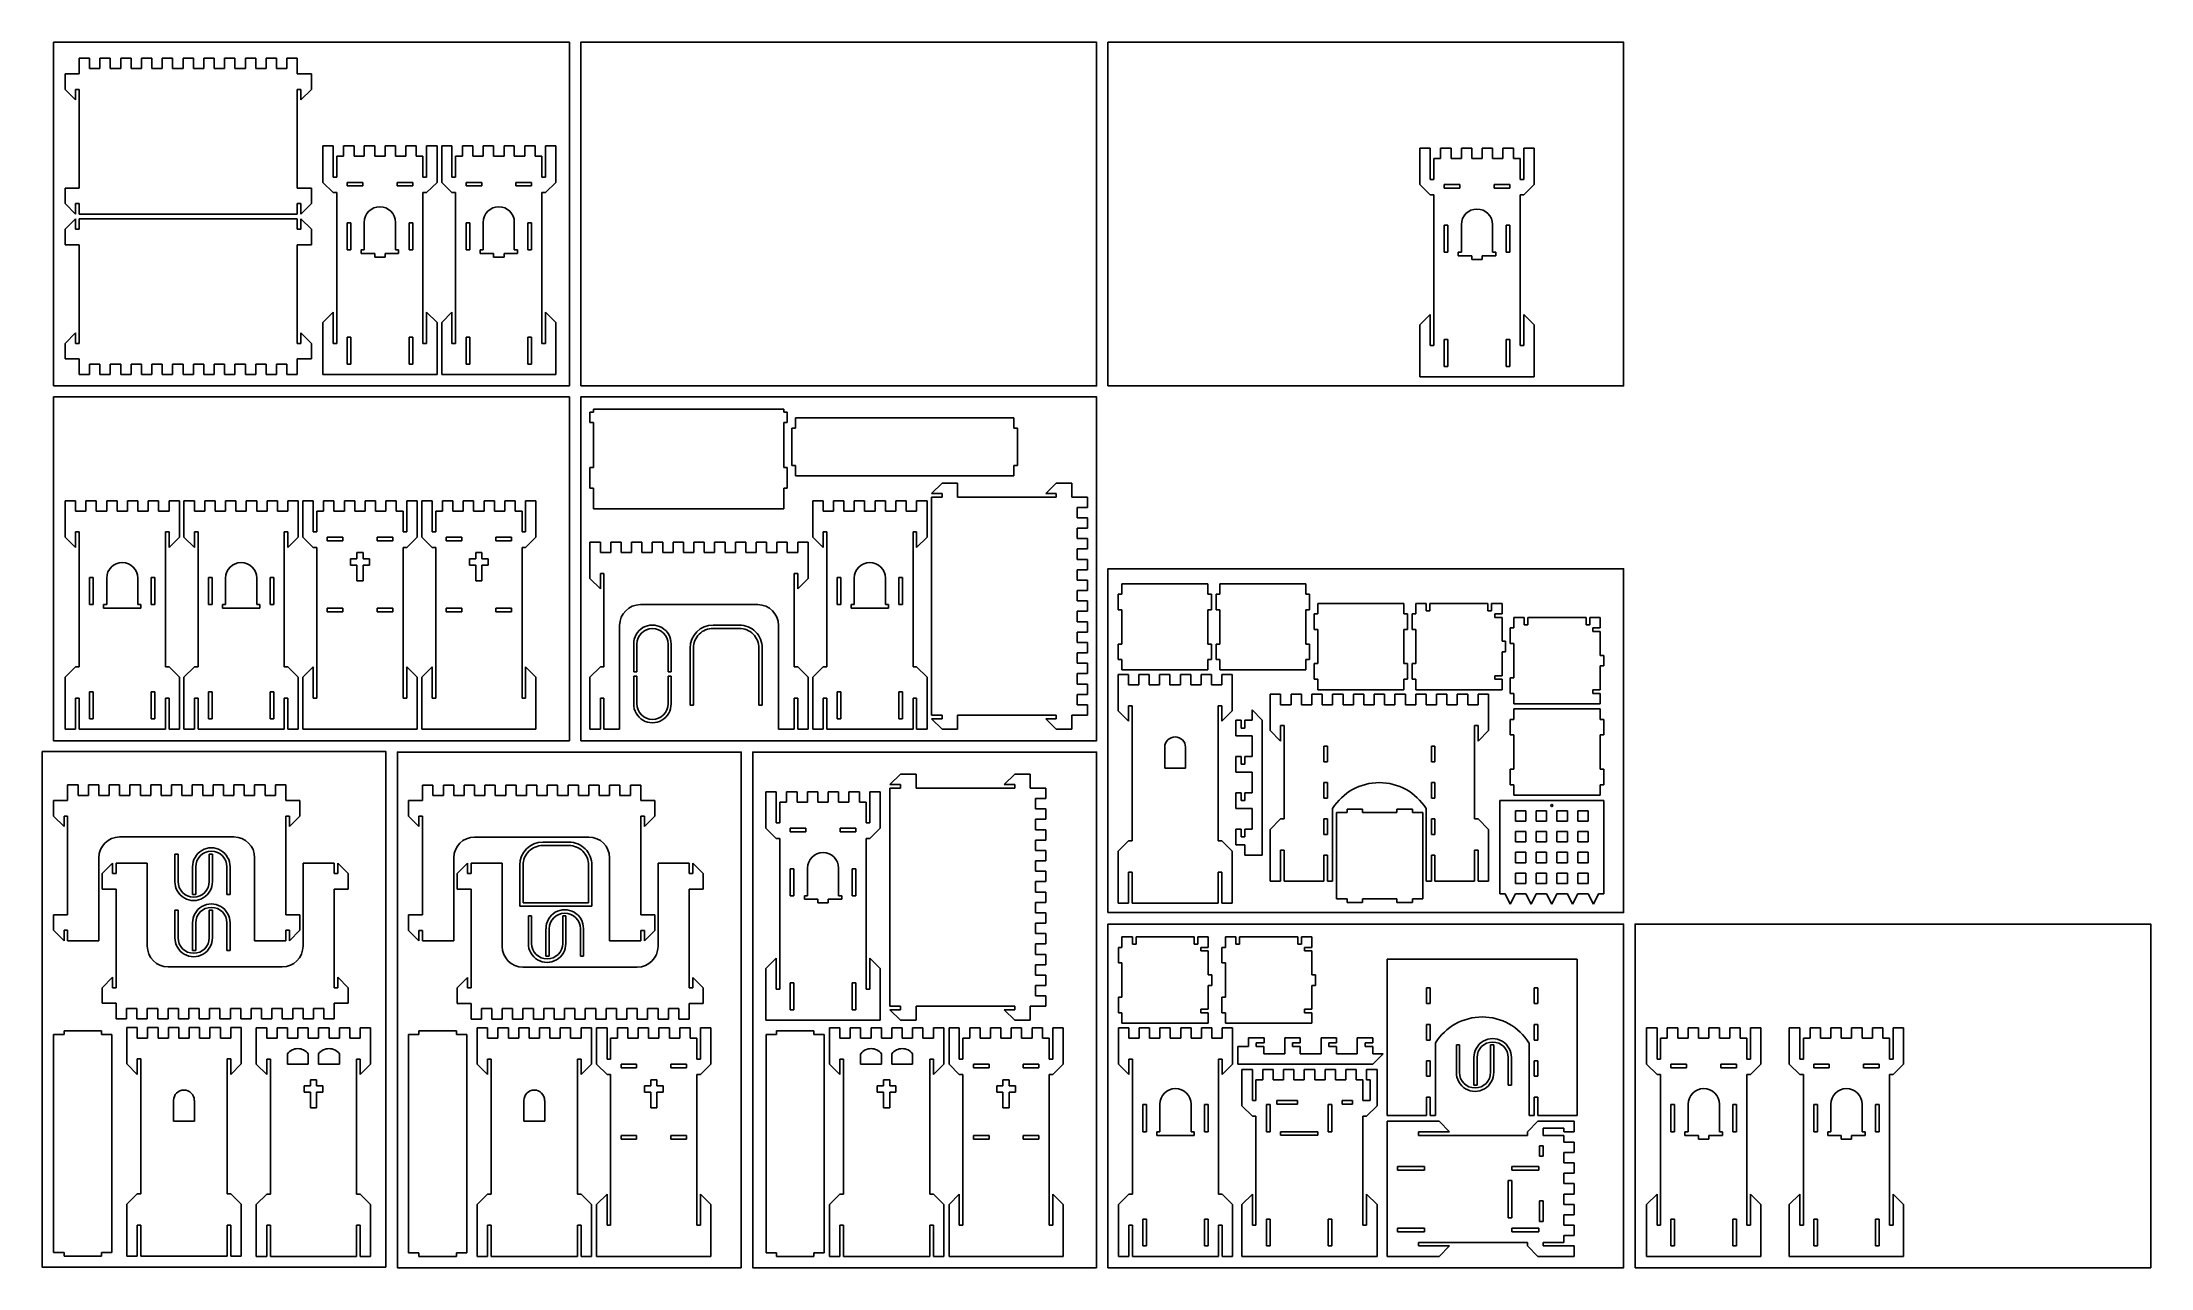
# Model space of a CAD drawing. Header units: millimetres. Extents: x 0 to 1840, y 0 to 1070.
import ezdxf

# ---------------------------------------------------------------- set-up
doc = ezdxf.new("R2010")
doc.units = ezdxf.units.MM
doc.layers.get('0').update_dxf_attribs({"color": 1})
doc.layers.add('Marco', color=5, linetype='Continuous')

msp = doc.modelspace()

# ---------------------------------------------------------------- linework, layer by layer
for p, q in [((32.2, 1055.5), (41.3, 1055.5)), ((32.2, 1041.9), (32.2, 1055.5)), ((41.3, 1055.5), (41.3, 1046.4)), ((50.4, 1046.4), (50.4, 1055.5)), ((50.4, 1055.5), (59.4, 1055.5)), ((59.4, 1055.5), (59.4, 1046.4)), ((68.5, 1046.4), (68.5, 1055.5)), ((68.5, 1055.5), (77.6, 1055.5)), ((77.6, 1055.5), (77.6, 1046.4)), ((86.6, 1046.4), (86.6, 1055.5)), ((86.6, 1055.5), (95.7, 1055.5)), ((95.7, 1055.5), (95.7, 1046.4)), ((104.8, 1046.4), (104.8, 1055.5)), ((104.8, 1055.5), (113.8, 1055.5)), ((113.8, 1055.5), (113.8, 1046.4)), ((122.9, 1046.4), (122.9, 1055.5)), ((122.9, 1055.5), (132, 1055.5)), ((132, 1055.5), (132, 1046.4)), ((141, 1055.5), (141, 1046.4)), ((150.1, 1055.5), (141, 1055.5)), ((150.1, 1055.5), (150.1, 1046.4)), ((159.2, 1046.4), (159.2, 1055.5)), ((159.2, 1055.5), (168.2, 1055.5)), ((168.2, 1055.5), (168.2, 1046.4)), ((177.3, 1046.4), (177.3, 1055.5)), ((177.3, 1055.5), (186.4, 1055.5)), ((186.4, 1055.5), (186.4, 1046.4)), ((195.4, 1046.4), (195.4, 1055.5)), ((195.4, 1055.5), (204.5, 1055.5)), ((204.5, 1055.5), (204.5, 1046.4)), ((222.6, 1055.5), (213.6, 1055.5)), ((213.6, 1055.5), (213.6, 1046.4)), ((222.6, 1041.9), (222.6, 1055.5)), ((20, 1028.3), (20, 1041.9)), ((20, 1041.9), (32.2, 1041.9)), ((41.3, 1046.4), (50.4, 1046.4)), ((59.4, 1046.4), (68.5, 1046.4)), ((77.6, 1046.4), (86.6, 1046.4)), ((95.7, 1046.4), (104.8, 1046.4)), ((113.8, 1046.4), (122.9, 1046.4)), ((141, 1046.4), (132, 1046.4)), ((150.1, 1046.4), (159.2, 1046.4)), ((168.2, 1046.4), (177.3, 1046.4)), ((186.4, 1046.4), (195.4, 1046.4)), ((213.6, 1046.4), (204.5, 1046.4)), ((234.9, 1041.9), (222.6, 1041.9)), ((234.9, 1028.3), (234.9, 1041.9)), ((20, 1028.3), (29.1, 1019.2)), ((32.2, 1028.3), (29.1, 1028.3)), ((29.1, 1028.3), (29.1, 1019.2)), ((32.2, 942.2), (32.2, 1028.3)), ((222.6, 942.2), (222.6, 1028.3)), ((222.6, 1028.3), (225.8, 1028.3)), ((225.8, 1028.3), (225.8, 1019.2)), ((234.9, 1028.3), (225.8, 1019.2)), ((244.9, 947.2), (244.9, 979)), ((244.9, 979), (253.9, 979)), ((253.9, 979), (253.9, 969.9)), ((263, 969.9), (263, 979)), ((263, 979), (272.1, 979)), ((272.1, 979), (272.1, 969.9)), ((281.1, 969.9), (281.1, 979)), ((281.1, 979), (290.2, 979)), ((290.2, 979), (290.2, 969.9)), ((299.3, 969.9), (299.3, 979)), ((299.3, 979), (308.3, 979)), ((308.3, 979), (308.3, 969.9)), ((317.4, 969.9), (317.4, 979)), ((317.4, 979), (326.4, 979)), ((326.4, 979), (326.4, 969.9)), ((335.5, 969.9), (335.5, 979)), ((335.5, 979), (344.6, 979)), ((344.6, 979), (344.6, 947.2)), ((348.6, 947.2), (348.6, 979)), ((348.6, 979), (357.6, 979)), ((357.6, 979), (357.6, 969.9)), ((366.7, 969.9), (366.7, 979)), ((366.7, 979), (375.8, 979)), ((375.8, 979), (375.8, 969.9)), ((384.8, 969.9), (384.8, 979)), ((384.8, 979), (393.9, 979)), ((393.9, 979), (393.9, 969.9)), ((403, 969.9), (403, 979)), ((403, 979), (412, 979)), ((412, 979), (412, 969.9)), ((421.1, 969.9), (421.1, 979)), ((421.1, 979), (430.2, 979)), ((430.2, 979), (430.2, 969.9)), ((439.2, 969.9), (439.2, 979)), ((439.2, 979), (448.3, 979)), ((448.3, 979), (448.3, 947.2)), ((1202.2, 945.2), (1202.2, 977)), ((1202.2, 977), (1211.3, 977)), ((1211.3, 977), (1211.3, 967.9)), ((1220.3, 967.9), (1220.3, 977)), ((1220.3, 977), (1229.4, 977)), ((1229.4, 977), (1229.4, 967.9)), ((1238.5, 967.9), (1238.5, 977)), ((1238.5, 977), (1247.5, 977)), ((1247.5, 977), (1247.5, 967.9)), ((1256.6, 967.9), (1256.6, 977)), ((1256.6, 977), (1265.6, 977)), ((1265.6, 977), (1265.6, 967.9)), ((1274.7, 967.9), (1274.7, 977)), ((1274.7, 977), (1283.8, 977)), ((1283.8, 977), (1283.8, 967.9)), ((1292.8, 967.9), (1292.8, 977)), ((1292.8, 977), (1301.9, 977)), ((1301.9, 977), (1301.9, 945.2)), ((253.9, 951.8), (253.9, 969.9)), ((257.1, 951.8), (257.1, 969.9)), ((257.1, 969.9), (263, 969.9)), ((272.1, 969.9), (281.1, 969.9)), ((290.2, 969.9), (299.3, 969.9)), ((308.3, 969.9), (317.4, 969.9)), ((332.3, 969.9), (326.4, 969.9)), ((332.3, 951.8), (332.3, 969.9)), ((335.5, 969.9), (335.5, 951.8)), ((357.6, 951.8), (357.6, 969.9)), ((360.8, 951.8), (360.8, 969.9)), ((360.8, 969.9), (366.7, 969.9)), ((375.8, 969.9), (384.8, 969.9)), ((393.9, 969.9), (403, 969.9)), ((412, 969.9), (421.1, 969.9)), ((436.1, 969.9), (430.2, 969.9)), ((436.1, 951.8), (436.1, 969.9)), ((439.2, 969.9), (439.2, 951.8)), ((1211.3, 949.8), (1211.3, 967.9)), ((1214.4, 949.8), (1214.4, 967.9)), ((1214.4, 967.9), (1220.3, 967.9)), ((1229.4, 967.9), (1238.5, 967.9)), ((1247.5, 967.9), (1256.6, 967.9)), ((1265.6, 967.9), (1274.7, 967.9)), ((1289.7, 967.9), (1283.8, 967.9)), ((1289.7, 949.8), (1289.7, 967.9)), ((1292.8, 967.9), (1292.8, 949.8)), ((20, 928.6), (20, 942.2)), ((20, 942.2), (32.2, 942.2)), ((234.9, 942.2), (222.6, 942.2)), ((234.9, 928.6), (234.9, 942.2)), ((244.9, 947.2), (253.9, 938.2)), ((257.1, 951.8), (253.9, 951.8)), ((266.2, 947.2), (266.2, 944.1)), ((279.8, 947.2), (266.2, 947.2)), ((266.2, 944.1), (279.8, 944.1)), ((279.8, 944.1), (279.8, 947.2)), ((309.7, 944.1), (309.7, 947.2)), ((309.7, 947.2), (323.3, 947.2)), ((323.3, 944.1), (309.7, 944.1)), ((323.3, 947.2), (323.3, 944.1)), ((335.5, 951.8), (332.3, 951.8)), ((344.6, 947.2), (335.5, 938.2)), ((348.6, 947.2), (357.6, 938.2)), ((360.8, 951.8), (357.6, 951.8)), ((369.9, 947.2), (369.9, 944.1)), ((383.5, 947.2), (369.9, 947.2)), ((369.9, 944.1), (383.5, 944.1)), ((383.5, 944.1), (383.5, 947.2)), ((413.4, 944.1), (413.4, 947.2)), ((413.4, 947.2), (427, 947.2)), ((427, 944.1), (413.4, 944.1)), ((427, 947.2), (427, 944.1)), ((439.2, 951.8), (436.1, 951.8)), ((448.3, 947.2), (439.2, 938.2)), ((1202.2, 945.2), (1211.3, 936.2)), ((1214.4, 949.8), (1211.3, 949.8)), ((1223.5, 945.2), (1223.5, 942.1)), ((1237.1, 945.2), (1223.5, 945.2)), ((1223.5, 942.1), (1237.1, 942.1)), ((1237.1, 942.1), (1237.1, 945.2)), ((1267, 942.1), (1267, 945.2)), ((1267, 945.2), (1280.6, 945.2)), ((1280.6, 942.1), (1267, 942.1)), ((1280.6, 945.2), (1280.6, 942.1)), ((1292.8, 949.8), (1289.7, 949.8)), ((1301.9, 945.2), (1292.8, 936.2)), ((20, 928.6), (29.1, 919.5)), ((29.1, 919.5), (29.1, 928.6)), ((29.1, 928.6), (32.2, 928.6)), ((32.2, 928.6), (32.2, 919.5)), ((222.6, 919.5), (222.6, 928.6)), ((222.6, 928.6), (225.8, 928.6)), ((225.8, 928.6), (225.8, 919.5)), ((234.9, 928.6), (225.8, 919.5)), ((253.9, 938.2), (257.1, 938.2)), ((257.1, 806.7), (257.1, 938.2)), ((335.5, 938.2), (332.3, 938.2)), ((332.3, 938.2), (332.3, 806.7)), ((357.6, 938.2), (360.8, 938.2)), ((360.8, 806.7), (360.8, 938.2)), ((439.2, 938.2), (436.1, 938.2)), ((436.1, 938.2), (436.1, 806.7)), ((1211.3, 936.2), (1214.4, 936.2)), ((1214.4, 804.7), (1214.4, 936.2)), ((1292.8, 936.2), (1289.7, 936.2)), ((1289.7, 936.2), (1289.7, 804.7)), ((20, 906.4), (29.1, 915.5)), ((20, 906.4), (20, 892.8)), ((29.1, 906.4), (29.1, 915.5)), ((32.2, 906.4), (29.1, 906.4)), ((32.2, 919.5), (222.6, 919.5)), ((222.6, 915.5), (32.2, 915.5)), ((32.2, 915.5), (32.2, 906.4)), ((222.6, 906.4), (222.6, 915.5)), ((225.8, 906.4), (222.6, 906.4)), ((234.9, 906.4), (225.8, 915.5)), ((225.8, 915.5), (225.8, 906.4)), ((234.9, 906.4), (234.9, 892.8)), ((269.3, 911.9), (266.2, 911.9)), ((266.2, 911.9), (266.2, 888.3)), ((269.3, 888.3), (269.3, 911.9)), ((281.1, 888.3), (281.1, 912.3)), ((308.3, 888.3), (308.3, 912.3)), ((323.3, 911.9), (320.1, 911.9)), ((320.1, 911.9), (320.1, 888.3)), ((323.3, 888.3), (323.3, 911.9)), ((373.1, 911.9), (369.9, 911.9)), ((369.9, 911.9), (369.9, 888.3)), ((373.1, 888.3), (373.1, 911.9)), ((384.8, 888.3), (384.8, 912.3)), ((412, 888.3), (412, 912.3)), ((427, 911.9), (423.8, 911.9)), ((423.8, 911.9), (423.8, 888.3)), ((427, 888.3), (427, 911.9)), ((1226.7, 909.9), (1223.5, 909.9)), ((1223.5, 909.9), (1223.5, 886.3)), ((1226.7, 886.3), (1226.7, 909.9)), ((1238.5, 886.3), (1238.5, 910.3)), ((1265.6, 886.3), (1265.6, 910.3)), ((1280.6, 909.9), (1277.4, 909.9)), ((1277.4, 909.9), (1277.4, 886.3)), ((1280.6, 886.3), (1280.6, 909.9)), ((20, 892.8), (32.2, 892.8)), ((32.2, 892.8), (32.2, 806.7)), ((234.9, 892.8), (222.6, 892.8)), ((222.6, 892.8), (222.6, 806.7)), ((266.2, 888.3), (269.3, 888.3)), ((278.4, 888.3), (278.4, 885.1)), ((278.4, 888.3), (281.1, 888.3)), ((278.4, 885.1), (290.2, 885.1)), ((290.2, 885.1), (290.2, 882)), ((299.3, 885.1), (311, 885.1)), ((299.3, 882), (299.3, 885.1)), ((311, 888.3), (308.3, 888.3)), ((311, 885.1), (311, 888.3)), ((320.1, 888.3), (323.3, 888.3)), ((369.9, 888.3), (373.1, 888.3)), ((382.1, 888.3), (382.1, 885.1)), ((382.1, 888.3), (384.8, 888.3)), ((382.1, 885.1), (393.9, 885.1)), ((393.9, 885.1), (393.9, 882)), ((403, 885.1), (414.8, 885.1)), ((403, 882), (403, 885.1)), ((414.8, 888.3), (412, 888.3)), ((414.8, 885.1), (414.8, 888.3)), ((423.8, 888.3), (427, 888.3)), ((1223.5, 886.3), (1226.7, 886.3)), ((1235.7, 886.3), (1235.7, 883.1)), ((1235.7, 886.3), (1238.5, 886.3)), ((1268.4, 886.3), (1265.6, 886.3)), ((1268.4, 883.1), (1268.4, 886.3)), ((1277.4, 886.3), (1280.6, 886.3)), ((290.2, 882), (299.3, 882)), ((393.9, 882), (403, 882)), ((1235.7, 883.1), (1247.5, 883.1)), ((1247.5, 883.1), (1247.5, 880)), ((1247.5, 880), (1256.6, 880)), ((1256.6, 883.1), (1268.4, 883.1)), ((1256.6, 880), (1256.6, 883.1)), ((253.9, 833.9), (244.9, 824.8)), ((253.9, 833.9), (253.9, 806.7)), ((335.5, 806.7), (335.5, 833.9)), ((335.5, 833.9), (344.6, 824.8)), ((357.6, 833.9), (348.6, 824.8)), ((357.6, 833.9), (357.6, 806.7)), ((439.2, 806.7), (439.2, 833.9)), ((439.2, 833.9), (448.3, 824.8)), ((1211.3, 831.9), (1202.2, 822.8)), ((1211.3, 831.9), (1211.3, 804.7)), ((1292.8, 804.7), (1292.8, 831.9)), ((1292.8, 831.9), (1301.9, 822.8)), ((20, 806.7), (29.1, 815.8)), ((29.1, 806.7), (29.1, 815.8)), ((225.8, 806.7), (225.8, 815.8)), ((234.9, 806.7), (225.8, 815.8)), ((244.9, 779.5), (244.9, 824.8)), ((269.3, 812.2), (266.2, 812.2)), ((266.2, 812.2), (266.2, 806.7)), ((269.3, 788.6), (269.3, 812.2)), ((320.1, 788.6), (320.1, 812.2)), ((320.1, 812.2), (323.3, 812.2)), ((323.3, 812.2), (323.3, 806.7)), ((344.6, 824.8), (344.6, 779.5)), ((348.6, 779.5), (348.6, 824.8)), ((373.1, 812.2), (369.9, 812.2)), ((369.9, 812.2), (369.9, 806.7)), ((373.1, 788.6), (373.1, 812.2)), ((423.8, 788.6), (423.8, 812.2)), ((423.8, 812.2), (427, 812.2)), ((427, 812.2), (427, 806.7)), ((448.3, 824.8), (448.3, 779.5)), ((1202.2, 777.5), (1202.2, 822.8)), ((1226.7, 810.2), (1223.5, 810.2)), ((1223.5, 810.2), (1223.5, 804.7)), ((1226.7, 786.6), (1226.7, 810.2)), ((1277.4, 786.6), (1277.4, 810.2)), ((1277.4, 810.2), (1280.6, 810.2)), ((1280.6, 810.2), (1280.6, 804.7)), ((1301.9, 822.8), (1301.9, 777.5)), ((20, 806.7), (20, 793.1)), ((20, 793.1), (32.2, 793.1)), ((32.2, 806.7), (29.1, 806.7)), ((32.2, 793.1), (32.2, 779.5)), ((222.6, 806.7), (225.8, 806.7)), ((234.9, 793.1), (222.6, 793.1)), ((222.6, 793.1), (222.6, 779.5)), ((234.9, 806.7), (234.9, 793.1)), ((257.1, 806.7), (253.9, 806.7)), ((266.2, 806.7), (266.2, 788.6)), ((323.3, 806.7), (323.3, 788.6)), ((335.5, 806.7), (332.3, 806.7)), ((360.8, 806.7), (357.6, 806.7)), ((369.9, 806.7), (369.9, 788.6)), ((427, 806.7), (427, 788.6)), ((439.2, 806.7), (436.1, 806.7)), ((1214.4, 804.7), (1211.3, 804.7)), ((1223.5, 804.7), (1223.5, 786.6)), ((1280.6, 804.7), (1280.6, 786.6)), ((1292.8, 804.7), (1289.7, 804.7)), ((32.2, 779.5), (41.3, 779.5)), ((41.3, 779.5), (41.3, 788.6)), ((41.3, 788.6), (50.4, 788.6)), ((50.4, 779.5), (50.4, 788.6)), ((59.4, 779.5), (50.4, 779.5)), ((68.5, 788.6), (59.4, 788.6)), ((59.4, 788.6), (59.4, 779.5)), ((68.5, 779.5), (68.5, 788.6)), ((77.6, 779.5), (68.5, 779.5)), ((86.6, 788.6), (77.6, 788.6)), ((77.6, 788.6), (77.6, 779.5)), ((86.6, 779.5), (86.6, 788.6)), ((95.7, 779.5), (86.6, 779.5)), ((104.8, 788.6), (95.7, 788.6)), ((95.7, 788.6), (95.7, 779.5)), ((104.8, 779.5), (104.8, 788.6)), ((104.8, 779.5), (113.8, 779.5)), ((113.8, 779.5), (113.8, 788.6)), ((113.8, 788.6), (122.9, 788.6)), ((122.9, 779.5), (122.9, 788.6)), ((132, 779.5), (122.9, 779.5)), ((141, 788.6), (132, 788.6)), ((132, 788.6), (132, 779.5)), ((141, 779.5), (141, 788.6)), ((150.1, 779.5), (141, 779.5)), ((159.2, 788.6), (150.1, 788.6)), ((150.1, 788.6), (150.1, 779.5)), ((159.2, 779.5), (159.2, 788.6)), ((168.2, 779.5), (159.2, 779.5)), ((177.3, 788.6), (168.2, 788.6)), ((168.2, 788.6), (168.2, 779.5)), ((177.3, 779.5), (177.3, 788.6)), ((186.4, 779.5), (177.3, 779.5)), ((195.4, 788.6), (186.4, 788.6)), ((186.4, 788.6), (186.4, 779.5)), ((195.4, 779.5), (195.4, 788.6)), ((204.5, 779.5), (195.4, 779.5)), ((213.6, 788.6), (204.5, 788.6)), ((204.5, 788.6), (204.5, 779.5)), ((213.6, 779.5), (213.6, 788.6)), ((222.6, 779.5), (213.6, 779.5)), ((244.9, 779.5), (344.6, 779.5)), ((266.2, 788.6), (269.3, 788.6)), ((323.3, 788.6), (320.1, 788.6)), ((348.6, 779.5), (448.3, 779.5)), ((369.9, 788.6), (373.1, 788.6)), ((427, 788.6), (423.8, 788.6)), ((1202.2, 777.5), (1301.9, 777.5)), ((1223.5, 786.6), (1226.7, 786.6)), ((1280.6, 786.6), (1277.4, 786.6)), ((481.2, 746.6), (478, 746.6)), ((478, 737.5), (478, 746.6)), ((478, 737.5), (481.2, 737.5)), ((481.2, 746.6), (481.2, 749.4)), ((481.2, 749.4), (647.1, 749.4)), ((481.2, 737.5), (481.2, 698.5)), ((647.1, 746.6), (647.1, 749.4)), ((647.1, 746.6), (650.2, 746.6)), ((650.2, 737.5), (647.1, 737.5)), ((647.1, 737.5), (647.1, 698.5)), ((650.2, 737.5), (650.2, 746.6)), ((847.8, 741.8), (657.4, 741.8)), ((657.4, 741.8), (657.4, 732.7)), ((847.8, 732.7), (847.8, 741.8)), ((657.4, 732.7), (654.2, 732.7)), ((654.2, 732.7), (654.2, 700.1)), ((851, 732.7), (847.8, 732.7)), ((851, 700.1), (851, 732.7)), ((654.2, 700.1), (657.4, 700.1)), ((657.4, 700.1), (657.4, 691)), ((847.8, 691), (847.8, 700.1)), ((847.8, 700.1), (851, 700.1)), ((478, 698.5), (478, 680.4)), ((481.2, 698.5), (478, 698.5)), ((647.1, 698.5), (650.2, 698.5)), ((650.2, 698.5), (650.2, 680.4)), ((657.4, 691), (847.8, 691)), ((785.2, 684.8), (776.1, 675.8)), ((785.2, 684.8), (798.8, 684.8)), ((798.8, 684.8), (798.8, 672.6)), ((884.9, 684.8), (875.8, 675.8)), ((884.9, 684.8), (898.5, 684.8)), ((898.5, 684.8), (898.5, 672.6)), ((20, 637.7), (20, 669.4)), ((20, 669.4), (29.1, 669.4)), ((29.1, 669.4), (29.1, 660.4)), ((38.1, 660.4), (38.1, 669.4)), ((38.1, 669.4), (47.2, 669.4)), ((47.2, 669.4), (47.2, 660.4)), ((56.3, 660.4), (56.3, 669.4)), ((56.3, 669.4), (65.3, 669.4)), ((65.3, 669.4), (65.3, 660.4)), ((74.4, 660.4), (74.4, 669.4)), ((74.4, 669.4), (83.5, 669.4)), ((83.5, 669.4), (83.5, 660.4)), ((92.5, 660.4), (92.5, 669.4)), ((92.5, 669.4), (101.6, 669.4)), ((101.6, 669.4), (101.6, 660.4)), ((110.7, 660.4), (110.7, 669.4)), ((110.7, 669.4), (119.7, 669.4)), ((119.7, 669.4), (119.7, 637.7)), ((123.7, 637.7), (123.7, 669.4)), ((123.7, 669.4), (132.8, 669.4)), ((132.8, 669.4), (132.8, 660.4)), ((141.9, 660.4), (141.9, 669.4)), ((141.9, 669.4), (150.9, 669.4)), ((150.9, 669.4), (150.9, 660.4)), ((160, 660.4), (160, 669.4)), ((160, 669.4), (169.1, 669.4)), ((169.1, 669.4), (169.1, 660.4)), ((178.1, 660.4), (178.1, 669.4)), ((178.1, 669.4), (187.2, 669.4)), ((187.2, 669.4), (187.2, 660.4)), ((196.2, 660.4), (196.2, 669.4)), ((196.2, 669.4), (205.3, 669.4)), ((205.3, 669.4), (205.3, 660.4)), ((214.4, 660.4), (214.4, 669.4)), ((214.4, 669.4), (223.4, 669.4)), ((223.4, 669.4), (223.4, 637.7)), ((227.4, 637.7), (227.4, 669.4)), ((227.4, 669.4), (236.5, 669.4)), ((236.5, 669.4), (236.5, 660.4)), ((245.6, 660.4), (245.6, 669.4)), ((245.6, 669.4), (254.6, 669.4)), ((254.6, 669.4), (254.6, 660.4)), ((263.7, 660.4), (263.7, 669.4)), ((263.7, 669.4), (272.8, 669.4)), ((272.8, 669.4), (272.8, 660.4)), ((281.8, 660.4), (281.8, 669.4)), ((281.8, 669.4), (290.9, 669.4)), ((290.9, 669.4), (290.9, 660.4)), ((300, 660.4), (300, 669.4)), ((300, 669.4), (309, 669.4)), ((309, 669.4), (309, 660.4)), ((318.1, 660.4), (318.1, 669.4)), ((318.1, 669.4), (327.2, 669.4)), ((327.2, 669.4), (327.2, 637.7)), ((331.2, 637.7), (331.2, 669.4)), ((331.2, 669.4), (340.2, 669.4)), ((340.2, 669.4), (340.2, 660.4)), ((349.3, 660.4), (349.3, 669.4)), ((349.3, 669.4), (358.4, 669.4)), ((358.4, 669.4), (358.4, 660.4)), ((367.4, 660.4), (367.4, 669.4)), ((367.4, 669.4), (376.5, 669.4)), ((376.5, 669.4), (376.5, 660.4)), ((385.6, 660.4), (385.6, 669.4)), ((385.6, 669.4), (394.6, 669.4)), ((394.6, 669.4), (394.6, 660.4)), ((403.7, 660.4), (403.7, 669.4)), ((403.7, 669.4), (412.8, 669.4)), ((412.8, 669.4), (412.8, 660.4)), ((421.8, 660.4), (421.8, 669.4)), ((421.8, 669.4), (430.9, 669.4)), ((430.9, 669.4), (430.9, 637.7)), ((478, 680.4), (481.2, 680.4)), ((481.2, 680.4), (481.2, 662.2)), ((650.2, 680.4), (647.1, 680.4)), ((647.1, 680.4), (647.1, 662.2)), ((672.4, 637.7), (672.4, 669.4)), ((672.4, 669.4), (681.4, 669.4)), ((681.4, 669.4), (681.4, 660.4)), ((690.5, 660.4), (690.5, 669.4)), ((690.5, 669.4), (699.6, 669.4)), ((699.6, 669.4), (699.6, 660.4)), ((708.6, 660.4), (708.6, 669.4)), ((708.6, 669.4), (717.7, 669.4)), ((717.7, 669.4), (717.7, 660.4)), ((726.8, 660.4), (726.8, 669.4)), ((726.8, 669.4), (735.8, 669.4)), ((735.8, 669.4), (735.8, 660.4)), ((744.9, 660.4), (744.9, 669.4)), ((744.9, 669.4), (754, 669.4)), ((754, 669.4), (754, 660.4)), ((763, 660.4), (763, 669.4)), ((763, 669.4), (772.1, 669.4)), ((772.1, 669.4), (772.1, 637.7)), ((776.1, 675.8), (785.2, 675.8)), ((785.2, 672.6), (776.1, 672.6)), ((776.1, 672.6), (776.1, 482.2)), ((785.2, 675.8), (785.2, 672.6)), ((798.8, 672.6), (884.9, 672.6)), ((884.9, 675.8), (875.8, 675.8)), ((884.9, 672.6), (884.9, 675.8)), ((898.5, 672.6), (912.1, 672.6)), ((912.1, 663.5), (903, 663.5)), ((903, 663.5), (903, 654.5)), ((912.1, 672.6), (912.1, 663.5)), ((29.1, 660.4), (38.1, 660.4)), ((47.2, 660.4), (56.3, 660.4)), ((65.3, 660.4), (74.4, 660.4)), ((83.5, 660.4), (92.5, 660.4)), ((101.6, 660.4), (110.7, 660.4)), ((132.8, 660.4), (141.9, 660.4)), ((150.9, 660.4), (160, 660.4)), ((169.1, 660.4), (178.1, 660.4)), ((187.2, 660.4), (196.2, 660.4)), ((205.3, 660.4), (214.4, 660.4)), ((236.5, 642.2), (236.5, 660.4)), ((239.7, 642.2), (239.7, 660.4)), ((239.7, 660.4), (245.6, 660.4)), ((254.6, 660.4), (263.7, 660.4)), ((272.8, 660.4), (281.8, 660.4)), ((290.9, 660.4), (300, 660.4)), ((314.9, 660.4), (309, 660.4)), ((314.9, 642.2), (314.9, 660.4)), ((318.1, 660.4), (318.1, 642.2)), ((340.2, 642.2), (340.2, 660.4)), ((343.4, 642.2), (343.4, 660.4)), ((343.4, 660.4), (349.3, 660.4)), ((358.4, 660.4), (367.4, 660.4)), ((376.5, 660.4), (385.6, 660.4)), ((394.6, 660.4), (403.7, 660.4)), ((418.7, 660.4), (412.8, 660.4)), ((418.7, 642.2), (418.7, 660.4)), ((421.8, 660.4), (421.8, 642.2)), ((481.2, 662.2), (647.1, 662.2)), ((681.4, 660.4), (690.5, 660.4)), ((699.6, 660.4), (708.6, 660.4)), ((717.7, 660.4), (726.8, 660.4)), ((735.8, 660.4), (744.9, 660.4)), ((754, 660.4), (763, 660.4)), ((903, 654.5), (912.1, 654.5)), ((912.1, 645.4), (903, 645.4)), ((903, 645.4), (903, 636.3)), ((912.1, 654.5), (912.1, 645.4)), ((20, 637.7), (29.1, 628.6)), ((32.2, 642.2), (29.1, 642.2)), ((29.1, 642.2), (29.1, 628.6)), ((32.2, 524.4), (32.2, 642.2)), ((110.7, 642.2), (107.5, 642.2)), ((107.5, 642.2), (107.5, 524.4)), ((110.7, 628.6), (110.7, 642.2)), ((119.7, 637.7), (110.7, 628.6)), ((123.7, 637.7), (132.8, 628.6)), ((136, 642.2), (132.8, 642.2)), ((132.8, 642.2), (132.8, 628.6)), ((136, 524.4), (136, 642.2)), ((214.4, 642.2), (211.2, 642.2)), ((211.2, 642.2), (211.2, 524.4)), ((214.4, 628.6), (214.4, 642.2)), ((223.4, 637.7), (214.4, 628.6)), ((227.4, 637.7), (236.5, 628.6)), ((239.7, 642.2), (236.5, 642.2)), ((236.5, 628.6), (239.7, 628.6)), ((239.7, 497.2), (239.7, 628.6)), ((248.7, 637.7), (248.7, 634.5)), ((262.3, 637.7), (248.7, 637.7)), ((248.7, 634.5), (262.3, 634.5)), ((262.3, 634.5), (262.3, 637.7)), ((292.3, 634.5), (292.3, 637.7)), ((292.3, 637.7), (305.9, 637.7)), ((305.9, 634.5), (292.3, 634.5)), ((305.9, 637.7), (305.9, 634.5)), ((318.1, 642.2), (314.9, 642.2)), ((318.1, 628.6), (314.9, 628.6)), ((314.9, 628.6), (314.9, 497.2)), ((327.2, 637.7), (318.1, 628.6)), ((331.2, 637.7), (340.2, 628.6)), ((343.4, 642.2), (340.2, 642.2)), ((340.2, 628.6), (343.4, 628.6)), ((343.4, 497.2), (343.4, 628.6)), ((352.5, 637.7), (352.5, 634.5)), ((366.1, 637.7), (352.5, 637.7)), ((352.5, 634.5), (366.1, 634.5)), ((366.1, 634.5), (366.1, 637.7)), ((396, 634.5), (396, 637.7)), ((396, 637.7), (409.6, 637.7)), ((409.6, 634.5), (396, 634.5)), ((409.6, 637.7), (409.6, 634.5)), ((421.8, 642.2), (418.7, 642.2)), ((421.8, 628.6), (418.7, 628.6)), ((418.7, 628.6), (418.7, 497.2)), ((430.9, 637.7), (421.8, 628.6)), ((478, 601.4), (478, 633.2)), ((478, 633.2), (487.1, 633.2)), ((487.1, 633.2), (487.1, 624.1)), ((496.1, 624.1), (496.1, 633.2)), ((496.1, 633.2), (505.2, 633.2)), ((505.2, 633.2), (505.2, 624.1)), ((514.3, 624.1), (514.3, 633.2)), ((514.3, 633.2), (523.3, 633.2)), ((523.3, 633.2), (523.3, 624.1)), ((532.4, 624.1), (532.4, 633.2)), ((532.4, 633.2), (541.5, 633.2)), ((541.5, 633.2), (541.5, 624.1)), ((550.5, 624.1), (550.5, 633.2)), ((550.5, 633.2), (559.6, 633.2)), ((559.6, 633.2), (559.6, 624.1)), ((577.7, 633.2), (568.7, 633.2)), ((568.7, 633.2), (568.7, 624.1)), ((577.7, 624.1), (577.7, 633.2)), ((595.9, 633.2), (586.8, 633.2)), ((586.8, 633.2), (586.8, 624.1)), ((595.9, 624.1), (595.9, 633.2)), ((604.9, 624.1), (604.9, 633.2)), ((604.9, 633.2), (614, 633.2)), ((614, 633.2), (614, 624.1)), ((632.1, 633.2), (623.1, 633.2)), ((623.1, 633.2), (623.1, 624.1)), ((632.1, 624.1), (632.1, 633.2)), ((650.2, 633.2), (641.2, 633.2)), ((641.2, 633.2), (641.2, 624.1)), ((650.2, 624.1), (650.2, 633.2)), ((668.4, 633.2), (659.3, 633.2)), ((659.3, 633.2), (659.3, 624.1)), ((668.4, 601.4), (668.4, 633.2)), ((672.4, 637.7), (681.4, 628.6)), ((684.6, 642.2), (681.4, 642.2)), ((681.4, 642.2), (681.4, 628.6)), ((684.6, 524.4), (684.6, 642.2)), ((763, 642.2), (759.9, 642.2)), ((759.9, 642.2), (759.9, 524.4)), ((763, 628.6), (763, 642.2)), ((772.1, 637.7), (763, 628.6)), ((903, 636.3), (912.1, 636.3)), ((912.1, 627.3), (903, 627.3)), ((903, 627.3), (903, 618.2)), ((912.1, 636.3), (912.1, 627.3)), ((269.1, 613.2), (269.1, 618.7)), ((269.1, 618.7), (274.6, 618.7)), ((274.6, 613.2), (269.1, 613.2)), ((274.6, 618.7), (274.6, 624.1)), ((274.6, 624.1), (277.3, 624.1)), ((274.6, 599.6), (274.6, 613.2)), ((277.3, 624.1), (280, 624.1)), ((280, 624.1), (280, 618.7)), ((280, 618.7), (285.5, 618.7)), ((285.5, 613.2), (280, 613.2)), ((280, 613.2), (280, 599.6)), ((285.5, 618.7), (285.5, 613.2)), ((372.9, 613.2), (372.9, 618.7)), ((372.9, 618.7), (378.3, 618.7)), ((378.3, 613.2), (372.9, 613.2)), ((378.3, 618.7), (378.3, 624.1)), ((378.3, 624.1), (381, 624.1)), ((378.3, 599.6), (378.3, 613.2)), ((381, 624.1), (383.7, 624.1)), ((383.7, 624.1), (383.7, 618.7)), ((383.7, 618.7), (389.2, 618.7)), ((389.2, 613.2), (383.7, 613.2)), ((383.7, 613.2), (383.7, 599.6)), ((389.2, 618.7), (389.2, 613.2)), ((487.1, 624.1), (496.1, 624.1)), ((505.2, 624.1), (514.3, 624.1)), ((523.3, 624.1), (532.4, 624.1)), ((541.5, 624.1), (550.5, 624.1)), ((559.6, 624.1), (568.7, 624.1)), ((586.8, 624.1), (577.7, 624.1)), ((604.9, 624.1), (595.9, 624.1)), ((614, 624.1), (623.1, 624.1)), ((641.2, 624.1), (632.1, 624.1)), ((659.3, 624.1), (650.2, 624.1)), ((903, 618.2), (912.1, 618.2)), ((912.1, 609.1), (903, 609.1)), ((903, 609.1), (903, 600.1)), ((912.1, 618.2), (912.1, 609.1)), ((44.5, 602.4), (41.3, 602.4)), ((41.3, 602.4), (41.3, 578.8)), ((44.5, 578.8), (44.5, 602.4)), ((56.3, 578.8), (56.3, 601.9)), ((83.5, 578.8), (83.5, 601.9)), ((98.4, 602.4), (95.2, 602.4)), ((95.2, 602.4), (95.2, 578.8)), ((98.4, 578.8), (98.4, 602.4)), ((148.2, 602.4), (145, 602.4)), ((145, 602.4), (145, 578.8)), ((148.2, 578.8), (148.2, 602.4)), ((160, 578.8), (160, 601.9)), ((187.2, 578.8), (187.2, 601.9)), ((202.1, 602.4), (199, 602.4)), ((199, 602.4), (199, 578.8)), ((202.1, 578.8), (202.1, 602.4)), ((280, 599.6), (274.6, 599.6)), ((383.7, 599.6), (378.3, 599.6)), ((487.1, 592.4), (478, 601.4)), ((490.2, 606), (487.1, 606)), ((487.1, 606), (487.1, 592.4)), ((490.2, 524.4), (490.2, 606)), ((656.1, 524.4), (656.1, 606)), ((656.1, 606), (659.3, 606)), ((659.3, 606), (659.3, 592.4)), ((659.3, 592.4), (668.4, 601.4)), ((696.9, 602.3), (693.7, 602.3)), ((693.7, 602.3), (693.7, 578.8)), ((696.9, 578.8), (696.9, 602.3)), ((708.6, 578.8), (708.6, 601.9)), ((735.8, 578.8), (735.8, 601.9)), ((750.8, 602.3), (747.6, 602.3)), ((747.6, 602.3), (747.6, 578.8)), ((750.8, 578.8), (750.8, 602.3)), ((903, 600.1), (912.1, 600.1)), ((912.1, 591), (903, 591)), ((903, 591), (903, 581.9)), ((912.1, 600.1), (912.1, 591)), ((942, 587.8), (942, 596.9)), ((942, 596.9), (1017.2, 596.9)), ((1017.2, 596.9), (1017.2, 587.8)), ((1027.5, 587.8), (1027.5, 596.9)), ((1027.5, 596.9), (1102.8, 596.9)), ((1102.8, 596.9), (1102.8, 587.8)), ((41.3, 578.8), (44.5, 578.8)), ((53.5, 578.8), (53.5, 575.6)), ((53.5, 578.8), (56.3, 578.8)), ((53.5, 575.6), (86.2, 575.6)), ((86.2, 578.8), (83.5, 578.8)), ((86.2, 575.6), (86.2, 578.8)), ((95.2, 578.8), (98.4, 578.8)), ((145, 578.8), (148.2, 578.8)), ((157.3, 578.8), (157.3, 575.6)), ((157.3, 578.8), (160, 578.8)), ((157.3, 575.6), (189.9, 575.6)), ((189.9, 578.8), (187.2, 578.8)), ((189.9, 575.6), (189.9, 578.8)), ((199, 578.8), (202.1, 578.8)), ((248.7, 575.6), (262.3, 575.6)), ((248.7, 572.4), (248.7, 575.6)), ((262.3, 572.4), (248.7, 572.4)), ((262.3, 575.6), (262.3, 572.4)), ((292.3, 575.6), (305.9, 575.6)), ((292.3, 572.4), (292.3, 575.6)), ((305.9, 572.4), (292.3, 572.4)), ((305.9, 575.6), (305.9, 572.4)), ((352.5, 575.6), (366.1, 575.6)), ((352.5, 572.4), (352.5, 575.6)), ((366.1, 572.4), (352.5, 572.4)), ((366.1, 575.6), (366.1, 572.4)), ((396, 575.6), (409.6, 575.6)), ((396, 572.4), (396, 575.6)), ((409.6, 572.4), (396, 572.4)), ((409.6, 575.6), (409.6, 572.4)), ((624.4, 578.8), (522, 578.8)), ((693.7, 578.8), (696.9, 578.8)), ((705.9, 578.8), (705.9, 575.6)), ((705.9, 578.8), (708.6, 578.8)), ((705.9, 575.6), (738.6, 575.6)), ((738.6, 578.8), (735.8, 578.8)), ((738.6, 575.6), (738.6, 578.8)), ((747.6, 578.8), (750.8, 578.8)), ((903, 581.9), (912.1, 581.9)), ((903, 563.8), (903, 572.9)), ((912.1, 572.9), (903, 572.9)), ((912.1, 581.9), (912.1, 572.9)), ((938.8, 574.2), (938.8, 587.8)), ((938.8, 587.8), (942, 587.8)), ((942, 574.2), (938.8, 574.2)), ((942, 544.3), (942, 574.2)), ((1017.2, 587.8), (1020.4, 587.8)), ((1020.4, 574.2), (1017.2, 574.2)), ((1017.2, 574.2), (1017.2, 544.3)), ((1020.4, 587.8), (1020.4, 574.2)), ((1024.4, 574.2), (1024.4, 587.8)), ((1024.4, 587.8), (1027.5, 587.8)), ((1027.5, 574.2), (1024.4, 574.2)), ((1027.5, 544.3), (1027.5, 574.2)), ((1102.8, 587.8), (1106, 587.8)), ((1106, 574.2), (1102.8, 574.2)), ((1102.8, 574.2), (1102.8, 544.3)), ((1106, 587.8), (1106, 574.2)), ((1109.8, 557.1), (1109.8, 570.7)), ((1109.8, 570.7), (1113, 570.7)), ((1113, 570.7), (1113, 579.7)), ((1113, 579.7), (1188.3, 579.7)), ((1188.3, 579.7), (1188.3, 570.7)), ((1188.3, 570.7), (1191.4, 570.7)), ((1191.4, 570.7), (1191.4, 557.1)), ((1195.4, 557.1), (1195.4, 570.7)), ((1195.4, 570.7), (1198.6, 570.7)), ((1198.6, 570.7), (1198.6, 579.7)), ((1198.6, 579.7), (1207.7, 579.7)), ((1207.7, 579.7), (1207.7, 573.4)), ((1207.7, 573.4), (1210.8, 573.4)), ((1210.8, 573.4), (1210.8, 579.7)), ((1261.6, 579.7), (1210.8, 579.7)), ((1261.6, 573.4), (1261.6, 579.7)), ((1264.8, 573.4), (1261.6, 573.4)), ((1273.9, 579.7), (1264.8, 579.7)), ((1264.8, 579.7), (1264.8, 573.4)), ((1273.9, 570.7), (1267.5, 570.7)), ((1267.5, 570.7), (1267.5, 567.5)), ((1273.9, 579.7), (1273.9, 570.7)), ((503.8, 470), (503.8, 560.6)), ((585.5, 560.9), (608.3, 560.9)), ((585.5, 558), (608.3, 558)), ((642.5, 470), (642.5, 560.6)), ((912.1, 563.8), (903, 563.8)), ((912.1, 554.8), (903, 554.8)), ((903, 554.8), (903, 545.7)), ((912.1, 554.8), (912.1, 563.8)), ((1113, 557.1), (1109.8, 557.1)), ((1113, 527.2), (1113, 557.1)), ((1191.4, 557.1), (1188.3, 557.1)), ((1188.3, 557.1), (1188.3, 527.2)), ((1198.6, 557.1), (1195.4, 557.1)), ((1198.6, 527.2), (1198.6, 557.1)), ((1267.5, 567.5), (1273.9, 567.5)), ((1273.9, 567.5), (1273.9, 546.7)), ((1281, 544.8), (1281, 558.4)), ((1281, 558.4), (1284.2, 558.4)), ((1284.2, 558.4), (1284.2, 567.5)), ((1284.2, 567.5), (1293.3, 567.5)), ((1293.3, 567.5), (1293.3, 561.1)), ((1293.3, 561.1), (1296.4, 561.1)), ((1296.4, 561.1), (1296.4, 567.5)), ((1347.2, 567.5), (1296.4, 567.5)), ((1347.2, 561.1), (1347.2, 567.5)), ((1350.4, 561.1), (1347.2, 561.1)), ((1359.4, 567.5), (1350.4, 567.5)), ((1350.4, 567.5), (1350.4, 561.1)), ((1359.4, 558.4), (1353.1, 558.4)), ((1353.1, 558.4), (1353.1, 555.2)), ((1353.1, 555.2), (1359.4, 555.2)), ((1359.4, 567.5), (1359.4, 558.4)), ((1359.4, 555.2), (1359.4, 534.4)), ((516.2, 520.2), (516.2, 544.3)), ((518.9, 520.2), (518.9, 544.3)), ((546.1, 520.2), (546.1, 544.3)), ((548.8, 520.2), (548.8, 544.3)), ((565.4, 490.9), (565.4, 540.8)), ((568.3, 490.9), (568.3, 540.8)), ((625.4, 490.9), (625.4, 540.8)), ((628.3, 490.9), (628.3, 540.8)), ((903, 545.7), (912.1, 545.7)), ((912.1, 536.6), (903, 536.6)), ((903, 536.6), (903, 527.6)), ((912.1, 545.7), (912.1, 536.6)), ((938.8, 530.7), (938.8, 544.3)), ((938.8, 544.3), (942, 544.3)), ((1017.2, 544.3), (1020.4, 544.3)), ((1020.4, 544.3), (1020.4, 530.7)), ((1024.4, 530.7), (1024.4, 544.3)), ((1024.4, 544.3), (1027.5, 544.3)), ((1102.8, 544.3), (1106, 544.3)), ((1106, 544.3), (1106, 530.7)), ((1273.9, 546.7), (1277, 546.7)), ((1277, 537.6), (1273.9, 537.6)), ((1273.9, 537.6), (1273.9, 516.7)), ((1277, 546.7), (1277, 537.6)), ((1284.2, 544.8), (1281, 544.8)), ((1284.2, 514.9), (1284.2, 544.8)), ((1359.4, 534.4), (1362.6, 534.4)), ((1362.6, 534.4), (1362.6, 525.3)), ((29.1, 524.4), (20, 515.3)), ((20, 470), (20, 515.3)), ((29.1, 524.4), (32.2, 524.4)), ((107.5, 524.4), (110.7, 524.4)), ((110.7, 524.4), (119.7, 515.3)), ((119.7, 515.3), (119.7, 470)), ((132.8, 524.4), (123.7, 515.3)), ((123.7, 470), (123.7, 515.3)), ((132.8, 524.4), (136, 524.4)), ((211.2, 524.4), (214.4, 524.4)), ((214.4, 524.4), (223.4, 515.3)), ((223.4, 515.3), (223.4, 470)), ((236.5, 524.4), (227.4, 515.3)), ((227.4, 470), (227.4, 515.3)), ((236.5, 524.4), (236.5, 497.2)), ((318.1, 497.2), (318.1, 524.4)), ((318.1, 524.4), (327.2, 515.3)), ((327.2, 515.3), (327.2, 470)), ((340.2, 524.4), (331.2, 515.3)), ((331.2, 470), (331.2, 515.3)), ((340.2, 524.4), (340.2, 497.2)), ((421.8, 497.2), (421.8, 524.4)), ((421.8, 524.4), (430.9, 515.3)), ((430.9, 515.3), (430.9, 470)), ((478, 515.3), (487.1, 524.4)), ((478, 470), (478, 515.3)), ((487.1, 524.4), (490.2, 524.4)), ((516.2, 520.2), (518.9, 520.2)), ((516.2, 516.2), (516.2, 492.2)), ((516.2, 516.2), (518.9, 516.2)), ((518.9, 516.2), (518.9, 492.2)), ((546.1, 520.2), (548.8, 520.2)), ((548.8, 516.2), (546.1, 516.2)), ((546.1, 516.2), (546.1, 492.2)), ((548.8, 516.2), (548.8, 492.2)), ((659.3, 524.4), (656.1, 524.4)), ((668.4, 515.3), (659.3, 524.4)), ((668.4, 470), (668.4, 515.3)), ((681.4, 524.4), (672.4, 515.3)), ((672.4, 470), (672.4, 515.3)), ((681.4, 524.4), (684.6, 524.4)), ((759.9, 524.4), (763, 524.4)), ((763, 524.4), (772.1, 515.3)), ((772.1, 515.3), (772.1, 470)), ((903, 527.6), (912.1, 527.6)), ((912.1, 518.5), (903, 518.5)), ((903, 518.5), (903, 509.4)), ((912.1, 527.6), (912.1, 518.5)), ((942, 530.7), (938.8, 530.7)), ((938.8, 485.9), (938.8, 517.7)), ((938.8, 517.7), (947.9, 517.7)), ((942, 521.7), (942, 530.7)), ((1017.2, 521.7), (942, 521.7)), ((947.9, 517.7), (947.9, 508.6)), ((956.9, 508.6), (956.9, 517.7)), ((956.9, 517.7), (966, 517.7)), ((966, 517.7), (966, 508.6)), ((975, 508.6), (975, 517.7)), ((975, 517.7), (984.1, 517.7)), ((984.1, 517.7), (984.1, 508.6)), ((993.2, 508.6), (993.2, 517.7)), ((993.2, 517.7), (1002.2, 517.7)), ((1002.2, 517.7), (1002.2, 508.6)), ((1011.3, 508.6), (1011.3, 517.7)), ((1011.3, 517.7), (1020.4, 517.7)), ((1020.4, 530.7), (1017.2, 530.7)), ((1017.2, 530.7), (1017.2, 521.7)), ((1020.4, 517.7), (1020.4, 508.6)), ((1027.5, 530.7), (1024.4, 530.7)), ((1027.5, 521.7), (1027.5, 530.7)), ((1102.8, 521.7), (1027.5, 521.7)), ((1029.4, 508.6), (1029.4, 517.7)), ((1029.4, 517.7), (1038.5, 517.7)), ((1038.5, 517.7), (1038.5, 485.9)), ((1106, 530.7), (1102.8, 530.7)), ((1102.8, 530.7), (1102.8, 521.7)), ((1109.8, 513.6), (1109.8, 527.2)), ((1109.8, 527.2), (1113, 527.2)), ((1188.3, 527.2), (1191.4, 527.2)), ((1191.4, 527.2), (1191.4, 513.6)), ((1195.4, 513.6), (1195.4, 527.2)), ((1195.4, 527.2), (1198.6, 527.2)), ((1273.9, 516.7), (1267.5, 516.7)), ((1267.5, 516.7), (1267.5, 513.6)), ((1362.6, 525.3), (1359.4, 525.3)), ((1359.4, 525.3), (1359.4, 504.5)), ((32.2, 497.2), (29.1, 497.2)), ((29.1, 497.2), (29.1, 470)), ((32.2, 470), (32.2, 497.2)), ((41.3, 502.6), (41.3, 497.2)), ((44.5, 502.6), (41.3, 502.6)), ((41.3, 497.2), (41.3, 479.1)), ((44.5, 479.1), (44.5, 502.6)), ((95.2, 479.1), (95.2, 502.6)), ((95.2, 502.6), (98.4, 502.6)), ((98.4, 502.6), (98.4, 497.2)), ((98.4, 497.2), (98.4, 479.1)), ((110.7, 497.2), (107.5, 497.2)), ((107.5, 497.2), (107.5, 470)), ((110.7, 470), (110.7, 497.2)), ((136, 497.2), (132.8, 497.2)), ((132.8, 497.2), (132.8, 470)), ((136, 470), (136, 497.2)), ((145, 502.6), (145, 497.2)), ((148.2, 502.6), (145, 502.6)), ((145, 497.2), (145, 479.1)), ((148.2, 479.1), (148.2, 502.6)), ((199, 479.1), (199, 502.6)), ((199, 502.6), (202.1, 502.6)), ((202.1, 502.6), (202.1, 497.2)), ((202.1, 497.2), (202.1, 479.1)), ((214.4, 497.2), (211.2, 497.2)), ((211.2, 497.2), (211.2, 470)), ((214.4, 470), (214.4, 497.2)), ((239.7, 497.2), (236.5, 497.2)), ((318.1, 497.2), (314.9, 497.2)), ((343.4, 497.2), (340.2, 497.2)), ((421.8, 497.2), (418.7, 497.2)), ((487.1, 470), (487.1, 497.2)), ((487.1, 497.2), (490.2, 497.2)), ((490.2, 497.2), (490.2, 470)), ((659.3, 497.2), (656.1, 497.2)), ((656.1, 497.2), (656.1, 470)), ((659.3, 470), (659.3, 497.2)), ((684.6, 497.2), (681.4, 497.2)), ((681.4, 497.2), (681.4, 470)), ((684.6, 470), (684.6, 497.2)), ((693.7, 502.6), (693.7, 497.2)), ((696.9, 502.6), (693.7, 502.6)), ((693.7, 497.2), (693.7, 479.1)), ((696.9, 479.1), (696.9, 502.6)), ((747.6, 479.1), (747.6, 502.6)), ((747.6, 502.6), (750.8, 502.6)), ((750.8, 502.6), (750.8, 497.2)), ((750.8, 497.2), (750.8, 479.1)), ((763, 497.2), (759.9, 497.2)), ((759.9, 497.2), (759.9, 470)), ((763, 470), (763, 497.2)), ((903, 509.4), (912.1, 509.4)), ((903, 491.3), (903, 500.4)), ((912.1, 500.4), (903, 500.4)), ((912.1, 509.4), (912.1, 500.4)), ((947.9, 508.6), (956.9, 508.6)), ((966, 508.6), (975, 508.6)), ((984.1, 508.6), (993.2, 508.6)), ((1002.2, 508.6), (1011.3, 508.6)), ((1020.4, 508.6), (1029.4, 508.6)), ((1071.6, 468.8), (1071.6, 500.5)), ((1071.6, 500.5), (1080.7, 500.5)), ((1080.7, 500.5), (1080.7, 491.4)), ((1089.8, 491.4), (1089.8, 500.5)), ((1089.8, 500.5), (1098.8, 500.5)), ((1098.8, 500.5), (1098.8, 491.4)), ((1107.9, 491.4), (1107.9, 500.5)), ((1107.9, 500.5), (1117, 500.5)), ((1113, 513.6), (1109.8, 513.6)), ((1113, 504.5), (1113, 513.6)), ((1188.3, 504.5), (1113, 504.5)), ((1117, 500.5), (1117, 491.4)), ((1126, 491.4), (1126, 500.5)), ((1126, 500.5), (1135.1, 500.5)), ((1135.1, 500.5), (1135.1, 491.4)), ((1144.2, 491.4), (1144.2, 500.5)), ((1144.2, 500.5), (1153.2, 500.5)), ((1153.2, 500.5), (1153.2, 491.4)), ((1171.4, 500.5), (1162.3, 500.5)), ((1162.3, 500.5), (1162.3, 491.4)), ((1171.4, 491.4), (1171.4, 500.5)), ((1189.5, 500.5), (1180.4, 500.5)), ((1180.4, 500.5), (1180.4, 491.4)), ((1191.4, 513.6), (1188.3, 513.6)), ((1188.3, 513.6), (1188.3, 504.5)), ((1189.5, 491.4), (1189.5, 500.5)), ((1198.6, 513.6), (1195.4, 513.6)), ((1198.6, 504.5), (1198.6, 513.6)), ((1273.9, 504.5), (1198.6, 504.5)), ((1198.6, 491.4), (1198.6, 500.5)), ((1198.6, 500.5), (1207.6, 500.5)), ((1207.6, 500.5), (1207.6, 491.4)), ((1225.8, 500.5), (1216.7, 500.5)), ((1216.7, 500.5), (1216.7, 491.4)), ((1225.8, 491.4), (1225.8, 500.5)), ((1243.9, 500.5), (1234.8, 500.5)), ((1234.8, 500.5), (1234.8, 491.4)), ((1243.9, 491.4), (1243.9, 500.5)), ((1262, 500.5), (1253, 500.5)), ((1253, 500.5), (1253, 491.4)), ((1262, 468.8), (1262, 500.5)), ((1267.5, 513.6), (1273.9, 513.6)), ((1273.9, 513.6), (1273.9, 504.5)), ((1281, 501.3), (1281, 514.9)), ((1281, 514.9), (1284.2, 514.9)), ((1284.2, 501.3), (1281, 501.3)), ((1284.2, 492.2), (1284.2, 501.3)), ((1359.4, 504.5), (1353.1, 504.5)), ((1353.1, 504.5), (1353.1, 501.3)), ((1353.1, 501.3), (1359.4, 501.3)), ((1359.4, 501.3), (1359.4, 492.2)), ((41.3, 479.1), (44.5, 479.1)), ((98.4, 479.1), (95.2, 479.1)), ((145, 479.1), (148.2, 479.1)), ((202.1, 479.1), (199, 479.1)), ((565.4, 490.9), (568.3, 490.9)), ((625.4, 490.9), (628.3, 490.9)), ((693.7, 479.1), (696.9, 479.1)), ((750.8, 479.1), (747.6, 479.1)), ((776.1, 482.2), (785.2, 482.2)), ((785.2, 479.1), (776.1, 479.1)), ((785.2, 470), (776.1, 479.1)), ((785.2, 482.2), (785.2, 479.1)), ((798.8, 470), (798.8, 482.2)), ((798.8, 482.2), (884.9, 482.2)), ((884.9, 479.1), (875.8, 479.1)), ((884.9, 470), (875.8, 479.1)), ((884.9, 482.2), (884.9, 479.1)), ((898.5, 482.2), (912.1, 482.2)), ((898.5, 470), (898.5, 482.2)), ((912.1, 491.3), (903, 491.3)), ((912.1, 482.2), (912.1, 491.3)), ((938.8, 485.9), (947.9, 476.9)), ((951, 490.5), (947.9, 490.5)), ((947.9, 490.5), (947.9, 476.9)), ((951, 372.6), (951, 490.5)), ((1029.4, 490.5), (1026.3, 490.5)), ((1026.3, 490.5), (1026.3, 372.6)), ((1029.4, 476.9), (1029.4, 490.5)), ((1038.5, 485.9), (1029.4, 476.9)), ((1055.7, 477.8), (1055.7, 486.8)), ((1064.7, 477.8), (1055.7, 486.8)), ((1080.7, 491.4), (1089.8, 491.4)), ((1098.8, 491.4), (1107.9, 491.4)), ((1117, 491.4), (1126, 491.4)), ((1135.1, 491.4), (1144.2, 491.4)), ((1153.2, 491.4), (1162.3, 491.4)), ((1180.4, 491.4), (1171.4, 491.4)), ((1198.6, 491.4), (1189.5, 491.4)), ((1207.6, 491.4), (1216.7, 491.4)), ((1234.8, 491.4), (1225.8, 491.4)), ((1253, 491.4), (1243.9, 491.4)), ((1281, 465), (1281, 478.6)), ((1281, 478.6), (1284.2, 478.6)), ((1359.4, 492.2), (1284.2, 492.2)), ((1284.2, 478.6), (1284.2, 487.7)), ((1284.2, 487.7), (1359.4, 487.7)), ((1359.4, 487.7), (1359.4, 478.6)), ((1359.4, 478.6), (1362.6, 478.6)), ((1362.6, 478.6), (1362.6, 465)), ((29.1, 470), (20, 470)), ((107.5, 470), (32.2, 470)), ((119.7, 470), (110.7, 470)), ((132.8, 470), (123.7, 470)), ((211.2, 470), (136, 470)), ((223.4, 470), (214.4, 470)), ((227.4, 470), (327.2, 470)), ((331.2, 470), (430.9, 470)), ((478, 470), (487.1, 470)), ((490.2, 470), (503.8, 470)), ((656.1, 470), (642.5, 470)), ((668.4, 470), (659.3, 470)), ((681.4, 470), (672.4, 470)), ((759.9, 470), (684.6, 470)), ((772.1, 470), (763, 470)), ((785.2, 470), (798.8, 470)), ((884.9, 470), (898.5, 470)), ((1041.6, 464.2), (1041.6, 477.8)), ((1041.6, 477.8), (1046.1, 477.8)), ((1055.7, 464.2), (1041.6, 464.2)), ((1046.1, 477.8), (1046.1, 471)), ((1046.1, 471), (1049.3, 471)), ((1049.3, 471), (1049.3, 477.8)), ((1049.3, 477.8), (1055.7, 477.8)), ((1055.7, 446.1), (1055.7, 464.2)), ((1064.7, 477.8), (1064.7, 360)), ((1080.7, 459.7), (1071.6, 468.8)), ((1083.9, 473.3), (1080.7, 473.3)), ((1080.7, 473.3), (1080.7, 459.7)), ((1083.9, 391.7), (1083.9, 473.3)), ((1249.8, 391.7), (1249.8, 473.3)), ((1249.8, 473.3), (1253, 473.3)), ((1253, 473.3), (1253, 459.7)), ((1253, 459.7), (1262, 468.8)), ((1284.2, 465), (1281, 465)), ((1284.2, 435.1), (1284.2, 465)), ((1362.6, 465), (1359.4, 465)), ((1359.4, 465), (1359.4, 435.1)), ((979.6, 436.1), (979.6, 454.2)), ((997.7, 436.1), (997.7, 454.2)), ((1041.6, 432.6), (1041.6, 446.2)), ((1041.6, 446.2), (1046.1, 446.2)), ((1046.1, 446.2), (1046.1, 439.4)), ((1049.3, 439.4), (1049.3, 446.1)), ((1049.3, 446.1), (1055.7, 446.1)), ((1121.5, 455.2), (1118.3, 455.2)), ((1118.3, 455.2), (1118.3, 441.6)), ((1121.5, 441.6), (1121.5, 455.2)), ((1212.2, 441.6), (1212.2, 455.2)), ((1212.2, 455.2), (1215.3, 455.2)), ((1215.3, 455.2), (1215.3, 441.6)), ((748.9, 430.8), (739.8, 421.7)), ((748.9, 430.8), (762.5, 430.8)), ((762.5, 430.8), (762.5, 418.6)), ((848.6, 430.8), (839.5, 421.7)), ((848.6, 430.8), (862.2, 430.8)), ((862.2, 430.8), (862.2, 418.6)), ((988.6, 436.1), (979.6, 436.1)), ((988.6, 436.1), (997.7, 436.1)), ((1055.7, 432.6), (1041.6, 432.6)), ((1046.1, 439.4), (1049.3, 439.4)), ((1055.7, 414.4), (1055.7, 432.6)), ((1118.3, 441.6), (1121.5, 441.6)), ((1118.3, 409.8), (1118.3, 423.4)), ((1118.3, 423.4), (1121.5, 423.4)), ((1121.5, 423.4), (1121.5, 409.8)), ((1215.3, 441.6), (1212.2, 441.6)), ((1215.3, 423.4), (1212.2, 423.4)), ((1212.2, 423.4), (1212.2, 409.8)), ((1215.3, 409.8), (1215.3, 423.4)), ((1281, 421.5), (1281, 435.1)), ((1281, 435.1), (1284.2, 435.1)), ((1359.4, 435.1), (1362.6, 435.1)), ((1362.6, 435.1), (1362.6, 421.5)), ((10, 394.2), (10, 407.8)), ((10, 407.8), (22.2, 407.8)), ((22.2, 421.4), (31.3, 421.4)), ((22.2, 407.8), (22.2, 421.4)), ((31.3, 421.4), (31.3, 412.3)), ((31.3, 412.3), (40.4, 412.3)), ((40.4, 412.3), (40.4, 421.4)), ((40.4, 421.4), (49.4, 421.4)), ((49.4, 421.4), (49.4, 412.3)), ((49.4, 412.3), (58.5, 412.3)), ((58.5, 412.3), (58.5, 421.4)), ((58.5, 421.4), (67.6, 421.4)), ((67.6, 421.4), (67.6, 412.3)), ((67.6, 412.3), (76.6, 412.3)), ((76.6, 412.3), (76.6, 421.4)), ((76.6, 421.4), (85.7, 421.4)), ((85.7, 421.4), (85.7, 412.3)), ((85.7, 412.3), (94.8, 412.3)), ((94.8, 412.3), (94.8, 421.4)), ((94.8, 421.4), (103.8, 421.4)), ((103.8, 421.4), (103.8, 412.3)), ((103.8, 412.3), (112.9, 412.3)), ((112.9, 412.3), (112.9, 421.4)), ((112.9, 421.4), (122, 421.4)), ((122, 421.4), (122, 412.3)), ((131, 412.3), (122, 412.3)), ((131, 421.4), (131, 412.3)), ((140.1, 421.4), (131, 421.4)), ((140.1, 421.4), (140.1, 412.3)), ((140.1, 412.3), (149.2, 412.3)), ((149.2, 412.3), (149.2, 421.4)), ((149.2, 421.4), (158.2, 421.4)), ((158.2, 421.4), (158.2, 412.3)), ((158.2, 412.3), (167.3, 412.3)), ((167.3, 412.3), (167.3, 421.4)), ((167.3, 421.4), (176.4, 421.4)), ((176.4, 421.4), (176.4, 412.3)), ((176.4, 412.3), (185.4, 412.3)), ((185.4, 412.3), (185.4, 421.4)), ((185.4, 421.4), (194.5, 421.4)), ((194.5, 421.4), (194.5, 412.3)), ((203.6, 412.3), (194.5, 412.3)), ((212.6, 421.4), (203.6, 421.4)), ((203.6, 421.4), (203.6, 412.3)), ((212.6, 407.8), (212.6, 421.4)), ((224.9, 407.8), (212.6, 407.8)), ((224.9, 394.2), (224.9, 407.8)), ((319.7, 394.1), (319.7, 407.7)), ((319.7, 407.7), (332, 407.7)), ((332, 421.3), (341, 421.3)), ((332, 407.7), (332, 421.3)), ((341, 421.3), (341, 412.2)), ((341, 412.2), (350.1, 412.2)), ((350.1, 412.2), (350.1, 421.3)), ((350.1, 421.3), (359.2, 421.3)), ((359.2, 421.3), (359.2, 412.2)), ((359.2, 412.2), (368.2, 412.2)), ((368.2, 412.2), (368.2, 421.3)), ((368.2, 421.3), (377.3, 421.3)), ((377.3, 421.3), (377.3, 412.2)), ((377.3, 412.2), (386.4, 412.2)), ((386.4, 412.2), (386.4, 421.3)), ((386.4, 421.3), (395.4, 421.3)), ((395.4, 421.3), (395.4, 412.2)), ((395.4, 412.2), (404.5, 412.2)), ((404.5, 412.2), (404.5, 421.3)), ((404.5, 421.3), (413.5, 421.3)), ((413.5, 421.3), (413.5, 412.2)), ((413.5, 412.2), (422.6, 412.2)), ((422.6, 412.2), (422.6, 421.3)), ((422.6, 421.3), (431.7, 421.3)), ((431.7, 421.3), (431.7, 412.2)), ((440.7, 412.2), (431.7, 412.2)), ((440.7, 421.3), (440.7, 412.2)), ((449.8, 421.3), (440.7, 421.3)), ((449.8, 421.3), (449.8, 412.2)), ((449.8, 412.2), (458.9, 412.2)), ((458.9, 412.2), (458.9, 421.3)), ((458.9, 421.3), (467.9, 421.3)), ((467.9, 421.3), (467.9, 412.2)), ((467.9, 412.2), (477, 412.2)), ((477, 412.2), (477, 421.3)), ((477, 421.3), (486.1, 421.3)), ((486.1, 421.3), (486.1, 412.2)), ((486.1, 412.2), (495.1, 412.2)), ((495.1, 412.2), (495.1, 421.3)), ((495.1, 421.3), (504.2, 421.3)), ((504.2, 421.3), (504.2, 412.2)), ((513.3, 412.2), (504.2, 412.2)), ((522.3, 421.3), (513.3, 421.3)), ((513.3, 421.3), (513.3, 412.2)), ((522.3, 407.7), (522.3, 421.3)), ((534.6, 407.7), (522.3, 407.7)), ((534.6, 394.1), (534.6, 407.7)), ((631.5, 383.7), (631.5, 415.4)), ((631.5, 415.4), (640.6, 415.4)), ((640.6, 415.4), (640.6, 406.3)), ((640.6, 388.2), (640.6, 406.3)), ((643.7, 388.2), (643.7, 406.3)), ((643.7, 406.3), (649.6, 406.3)), ((649.6, 406.3), (649.6, 415.4)), ((649.6, 415.4), (658.7, 415.4)), ((658.7, 415.4), (658.7, 406.3)), ((658.7, 406.3), (667.8, 406.3)), ((667.8, 406.3), (667.8, 415.4)), ((667.8, 415.4), (676.8, 415.4)), ((676.8, 415.4), (676.8, 406.3)), ((676.8, 406.3), (685.9, 406.3)), ((685.9, 406.3), (685.9, 415.4)), ((685.9, 415.4), (695, 415.4)), ((695, 415.4), (695, 406.3)), ((695, 406.3), (704, 406.3)), ((704, 406.3), (704, 415.4)), ((704, 415.4), (713.1, 415.4)), ((713.1, 415.4), (713.1, 406.3)), ((719, 406.3), (713.1, 406.3)), ((719, 388.2), (719, 406.3)), ((722.2, 406.3), (722.2, 415.4)), ((722.2, 415.4), (731.2, 415.4)), ((722.2, 406.3), (722.2, 388.2)), ((731.2, 415.4), (731.2, 383.7)), ((739.8, 421.7), (748.9, 421.7)), ((748.9, 418.6), (739.8, 418.6)), ((739.8, 418.6), (739.8, 228.2)), ((748.9, 421.7), (748.9, 418.6)), ((762.5, 418.6), (848.6, 418.6)), ((848.6, 421.7), (839.5, 421.7)), ((848.6, 418.6), (848.6, 421.7)), ((862.2, 418.6), (875.8, 418.6)), ((875.8, 409.5), (866.7, 409.5)), ((866.7, 409.5), (866.7, 400.4)), ((875.8, 418.6), (875.8, 409.5)), ((1041.6, 400.9), (1041.6, 414.5)), ((1041.6, 414.5), (1046.1, 414.5)), ((1046.1, 414.5), (1046.1, 407.7)), ((1046.1, 407.7), (1049.3, 407.7)), ((1049.3, 407.7), (1049.3, 414.4)), ((1049.3, 414.4), (1055.7, 414.4)), ((1121.5, 409.8), (1118.3, 409.8)), ((1212.2, 409.8), (1215.3, 409.8)), ((1272, 407.9), (1362.6, 407.9)), ((1272, 407.9), (1272, 326.3)), ((1284.2, 421.5), (1281, 421.5)), ((1284.2, 412.4), (1284.2, 421.5)), ((1359.4, 412.4), (1284.2, 412.4)), ((1362.6, 421.5), (1359.4, 421.5)), ((1359.4, 421.5), (1359.4, 412.4)), ((1362.6, 407.9), (1362.6, 326.3)), ((10, 394.2), (19.1, 385.1)), ((22.2, 394.2), (19.1, 394.2)), ((19.1, 394.2), (19.1, 385.1)), ((22.2, 308.1), (22.2, 394.2)), ((212.6, 308.1), (212.6, 394.2)), ((212.6, 394.2), (215.8, 394.2)), ((215.8, 394.2), (215.8, 385.1)), ((224.9, 394.2), (215.8, 385.1)), ((319.7, 394.1), (328.8, 385)), ((332, 394.1), (328.8, 394.1)), ((328.8, 394.1), (328.8, 385)), ((332, 307.9), (332, 394.1)), ((522.3, 307.9), (522.3, 394.1)), ((522.3, 394.1), (525.5, 394.1)), ((525.5, 394.1), (525.5, 385)), ((534.6, 394.1), (525.5, 385)), ((643.7, 388.2), (640.6, 388.2)), ((722.2, 388.2), (719, 388.2)), ((866.7, 400.4), (875.8, 400.4)), ((875.8, 391.4), (866.7, 391.4)), ((866.7, 391.4), (866.7, 382.3)), ((875.8, 400.4), (875.8, 391.4)), ((1055.7, 400.9), (1041.6, 400.9)), ((1055.7, 382.8), (1055.7, 400.9)), ((1071.6, 382.6), (1080.7, 391.7)), ((1080.7, 391.7), (1083.9, 391.7)), ((1121.5, 391.7), (1118.3, 391.7)), ((1118.3, 391.7), (1118.3, 378.1)), ((1121.5, 378.1), (1121.5, 391.7)), ((1126, 337.3), (1126, 400.8)), ((1129.5, 321.9), (1129.5, 397.2)), ((1129.5, 397.2), (1138.6, 397.2)), ((1138.6, 397.2), (1138.6, 400.3)), ((1138.6, 400.3), (1152.2, 400.3)), ((1152.2, 400.3), (1152.2, 397.2)), ((1152.2, 397.2), (1182.1, 397.2)), ((1182.1, 397.2), (1182.1, 400.3)), ((1182.1, 400.3), (1195.7, 400.3)), ((1195.7, 400.3), (1195.7, 397.2)), ((1195.7, 397.2), (1204.8, 397.2)), ((1204.8, 397.2), (1204.8, 321.9)), ((1207.6, 337.3), (1207.6, 400.8)), ((1212.2, 378.1), (1212.2, 391.7)), ((1212.2, 391.7), (1215.3, 391.7)), ((1215.3, 391.7), (1215.3, 378.1)), ((1253, 391.7), (1249.8, 391.7)), ((1262, 382.6), (1253, 391.7)), ((1294.6, 398.8), (1285.6, 398.8)), ((1285.6, 398.8), (1285.6, 389.8)), ((1285.6, 389.8), (1294.6, 389.8)), ((1294.6, 389.8), (1294.6, 398.8)), ((1312.8, 398.8), (1303.7, 398.8)), ((1303.7, 398.8), (1303.7, 389.8)), ((1303.7, 389.8), (1312.8, 389.8)), ((1312.8, 389.8), (1312.8, 398.8)), ((1330.9, 398.8), (1321.8, 398.8)), ((1321.8, 398.8), (1321.8, 389.8)), ((1321.8, 389.8), (1330.9, 389.8)), ((1330.9, 389.8), (1330.9, 398.8)), ((1349, 398.8), (1340, 398.8)), ((1340, 398.8), (1340, 389.8)), ((1340, 389.8), (1349, 389.8)), ((1349, 389.8), (1349, 398.8)), ((167.3, 376.1), (67.6, 376.1)), ((477, 375.9), (377.3, 375.9)), ((436.9, 371.4), (459.6, 371.4)), ((436.9, 368.5), (459.6, 368.5)), ((631.5, 383.7), (640.6, 374.6)), ((640.6, 374.6), (643.7, 374.6)), ((643.7, 243.1), (643.7, 374.6)), ((652.8, 383.7), (652.8, 380.5)), ((666.4, 383.7), (652.8, 383.7)), ((652.8, 380.5), (666.4, 380.5)), ((666.4, 380.5), (666.4, 383.7)), ((696.3, 380.5), (696.3, 383.7)), ((696.3, 383.7), (709.9, 383.7)), ((709.9, 380.5), (696.3, 380.5)), ((709.9, 383.7), (709.9, 380.5)), ((722.2, 374.6), (719, 374.6)), ((719, 374.6), (719, 243.1)), ((731.2, 383.7), (722.2, 374.6)), ((866.7, 382.3), (875.8, 382.3)), ((875.8, 373.2), (866.7, 373.2)), ((866.7, 373.2), (866.7, 364.2)), ((875.8, 382.3), (875.8, 373.2)), ((947.9, 372.6), (938.8, 363.5)), ((947.9, 372.6), (951, 372.6)), ((1026.3, 372.6), (1029.4, 372.6)), ((1029.4, 372.6), (1038.5, 363.5)), ((1041.6, 369.2), (1041.6, 382.8)), ((1041.6, 382.8), (1046.1, 382.8)), ((1049.3, 369.2), (1041.6, 369.2)), ((1046.1, 382.8), (1046.1, 376)), ((1046.1, 376), (1049.3, 376)), ((1049.3, 376), (1049.3, 382.8)), ((1049.3, 382.8), (1055.7, 382.8)), ((1049.3, 360), (1049.3, 369.2)), ((1071.6, 337.3), (1071.6, 382.6)), ((1118.3, 378.1), (1121.5, 378.1)), ((1215.3, 378.1), (1212.2, 378.1)), ((1262, 337.3), (1262, 382.6)), ((1294.6, 380.7), (1285.6, 380.7)), ((1285.6, 380.7), (1285.6, 371.6)), ((1285.6, 371.6), (1294.6, 371.6)), ((1294.6, 371.6), (1294.6, 380.7)), ((1312.8, 380.7), (1303.7, 380.7)), ((1303.7, 380.7), (1303.7, 371.6)), ((1303.7, 371.6), (1312.8, 371.6)), ((1312.8, 371.6), (1312.8, 380.7)), ((1330.9, 380.7), (1321.8, 380.7)), ((1321.8, 380.7), (1321.8, 371.6)), ((1321.8, 371.6), (1330.9, 371.6)), ((1330.9, 371.6), (1330.9, 380.7)), ((1349, 380.7), (1340, 380.7)), ((1340, 380.7), (1340, 371.6)), ((1340, 371.6), (1349, 371.6)), ((1349, 371.6), (1349, 380.7)), ((49.4, 285.4), (49.4, 357.9)), ((52.3, 344.1), (61.3, 353.2)), ((61.3, 344.1), (61.3, 353.2)), ((64.5, 353.2), (64.5, 344.1)), ((91.7, 353.2), (64.5, 353.2)), ((91.7, 353.2), (91.7, 280.7)), ((115.9, 361.1), (115.9, 337.1)), ((115.9, 361.1), (118.6, 361.1)), ((118.6, 361.1), (118.6, 337.1)), ((131.3, 325.9), (131.3, 349.9)), ((134, 325.9), (134, 349.9)), ((145.8, 361.1), (145.8, 337.1)), ((145.8, 361.1), (148.6, 361.1)), ((148.6, 361.1), (148.6, 337.1)), ((161.2, 325.9), (161.2, 349.9)), ((163.9, 325.9), (163.9, 349.9)), ((185.4, 285.4), (185.4, 357.9)), ((254.9, 353.2), (227.7, 353.2)), ((227.7, 353.2), (227.7, 280.7)), ((254.9, 344.1), (254.9, 353.2)), ((267.1, 344.1), (258, 353.2)), ((258, 353.2), (258, 344.1)), ((359.2, 285.3), (359.2, 357.8)), ((362, 344), (371, 353.1)), ((371, 344), (371, 353.1)), ((374.2, 353.1), (374.2, 344)), ((401.4, 353.1), (374.2, 353.1)), ((401.4, 353.1), (401.4, 280.5)), ((416.8, 315.5), (416.8, 351.3)), ((419.7, 318.4), (419.7, 351.3)), ((476.8, 318.4), (476.8, 351.3)), ((479.7, 315.5), (479.7, 351.3)), ((495.1, 285.3), (495.1, 357.8)), ((564.6, 353.1), (537.4, 353.1)), ((537.4, 353.1), (537.4, 280.5)), ((564.6, 344), (564.6, 353.1)), ((576.8, 344), (567.8, 353.1)), ((567.8, 353.1), (567.8, 344)), ((866.7, 364.2), (875.8, 364.2)), ((875.8, 355.1), (866.7, 355.1)), ((866.7, 355.1), (866.7, 346)), ((875.8, 364.2), (875.8, 355.1)), ((938.8, 318.2), (938.8, 363.5)), ((1038.5, 363.5), (1038.5, 318.2)), ((1064.7, 360), (1049.3, 360)), ((1080.7, 337.3), (1080.7, 364.5)), ((1080.7, 364.5), (1083.9, 364.5)), ((1083.9, 364.5), (1083.9, 337.3)), ((1121.5, 360), (1118.3, 360)), ((1118.3, 360), (1118.3, 337.3)), ((1121.5, 337.3), (1121.5, 360)), ((1212.2, 337.3), (1212.2, 360)), ((1212.2, 360), (1215.3, 360)), ((1215.3, 360), (1215.3, 337.3)), ((1253, 364.5), (1249.8, 364.5)), ((1249.8, 364.5), (1249.8, 337.3)), ((1253, 337.3), (1253, 364.5)), ((1294.6, 362.6), (1285.6, 362.6)), ((1285.6, 362.6), (1285.6, 353.5)), ((1285.6, 353.5), (1294.6, 353.5)), ((1294.6, 353.5), (1294.6, 362.6)), ((1312.8, 362.6), (1303.7, 362.6)), ((1303.7, 362.6), (1303.7, 353.5)), ((1303.7, 353.5), (1312.8, 353.5)), ((1312.8, 353.5), (1312.8, 362.6)), ((1330.9, 362.6), (1321.8, 362.6)), ((1321.8, 362.6), (1321.8, 353.5)), ((1321.8, 353.5), (1330.9, 353.5)), ((1330.9, 353.5), (1330.9, 362.6)), ((1349, 362.6), (1340, 362.6)), ((1340, 362.6), (1340, 353.5)), ((1340, 353.5), (1349, 353.5)), ((1349, 353.5), (1349, 362.6)), ((52.3, 344.1), (52.3, 330.5)), ((64.5, 344.1), (61.3, 344.1)), ((258, 344.1), (254.9, 344.1)), ((267.1, 344.1), (267.1, 330.5)), ((362, 344), (362, 330.4)), ((374.2, 344), (371, 344)), ((567.8, 344), (564.6, 344)), ((576.8, 344), (576.8, 330.4)), ((656, 348.3), (652.8, 348.3)), ((652.8, 348.3), (652.8, 324.7)), ((656, 324.7), (656, 348.3)), ((667.8, 324.7), (667.8, 348.8)), ((695, 324.7), (695, 348.8)), ((709.9, 348.3), (706.8, 348.3)), ((706.8, 348.3), (706.8, 324.7)), ((709.9, 324.7), (709.9, 348.3)), ((866.7, 346), (875.8, 346)), ((875.8, 337), (866.7, 337)), ((866.7, 337), (866.7, 327.9)), ((875.8, 346), (875.8, 337)), ((951, 345.4), (947.9, 345.4)), ((947.9, 345.4), (947.9, 318.2)), ((951, 318.2), (951, 345.4)), ((1029.4, 345.4), (1026.3, 345.4)), ((1026.3, 345.4), (1026.3, 318.2)), ((1029.4, 318.2), (1029.4, 345.4)), ((1071.6, 337.3), (1080.7, 337.3)), ((1083.9, 337.3), (1118.3, 337.3)), ((1121.5, 337.3), (1126, 337.3)), ((1212.2, 337.3), (1207.6, 337.3)), ((1249.8, 337.3), (1215.3, 337.3)), ((1262, 337.3), (1253, 337.3)), ((1294.6, 344.4), (1285.6, 344.4)), ((1285.6, 344.4), (1285.6, 335.4)), ((1285.6, 335.4), (1294.6, 335.4)), ((1294.6, 335.4), (1294.6, 344.4)), ((1312.8, 344.4), (1303.7, 344.4)), ((1303.7, 344.4), (1303.7, 335.4)), ((1303.7, 335.4), (1312.8, 335.4)), ((1312.8, 335.4), (1312.8, 344.4)), ((1330.9, 344.4), (1321.8, 344.4)), ((1321.8, 344.4), (1321.8, 335.4)), ((1321.8, 335.4), (1330.9, 335.4)), ((1330.9, 335.4), (1330.9, 344.4)), ((1349, 344.4), (1340, 344.4)), ((1340, 344.4), (1340, 335.4)), ((1340, 335.4), (1349, 335.4)), ((1349, 335.4), (1349, 344.4)), ((52.3, 330.5), (64.5, 330.5)), ((64.5, 330.5), (64.5, 244.4)), ((131.3, 325.9), (134, 325.9)), ((163.9, 325.9), (161.2, 325.9)), ((267.1, 330.5), (254.9, 330.5)), ((254.9, 330.5), (254.9, 244.4)), ((362, 330.4), (374.2, 330.4)), ((374.2, 330.4), (374.2, 244.3)), ((416.8, 315.5), (479.7, 315.5)), ((419.7, 318.4), (476.8, 318.4)), ((576.8, 330.4), (564.6, 330.4)), ((564.6, 330.4), (564.6, 244.3)), ((652.8, 324.7), (656, 324.7)), ((665.1, 324.7), (665.1, 321.6)), ((665.1, 324.7), (667.8, 324.7)), ((665.1, 321.6), (676.8, 321.6)), ((676.8, 321.6), (676.8, 318.4)), ((676.8, 318.4), (685.9, 318.4)), ((685.9, 321.6), (697.7, 321.6)), ((685.9, 318.4), (685.9, 321.6)), ((697.7, 324.7), (695, 324.7)), ((697.7, 321.6), (697.7, 324.7)), ((706.8, 324.7), (709.9, 324.7)), ((866.7, 327.9), (875.8, 327.9)), ((866.7, 309.8), (866.7, 318.8)), ((875.8, 318.8), (866.7, 318.8)), ((875.8, 327.9), (875.8, 318.8)), ((947.9, 318.2), (938.8, 318.2)), ((1026.3, 318.2), (951, 318.2)), ((1038.5, 318.2), (1029.4, 318.2)), ((1138.6, 321.9), (1129.5, 321.9)), ((1138.6, 318.7), (1138.6, 321.9)), ((1152.2, 318.7), (1138.6, 318.7)), ((1182.1, 321.9), (1152.2, 321.9)), ((1152.2, 321.9), (1152.2, 318.7)), ((1182.1, 318.7), (1182.1, 321.9)), ((1195.7, 318.7), (1182.1, 318.7)), ((1204.8, 321.9), (1195.7, 321.9)), ((1195.7, 321.9), (1195.7, 318.7)), ((1272, 326.3), (1276.5, 326.3)), ((1276.5, 326.3), (1281, 317.3)), ((1281, 317.3), (1285.6, 326.3)), ((1294.6, 326.3), (1285.6, 326.3)), ((1294.6, 326.3), (1299.2, 317.3)), ((1299.2, 317.3), (1303.7, 326.3)), ((1303.7, 326.3), (1312.8, 326.3)), ((1312.8, 326.3), (1317.3, 317.3)), ((1317.3, 317.3), (1321.8, 326.3)), ((1330.9, 326.3), (1321.8, 326.3)), ((1330.9, 326.3), (1335.4, 317.3)), ((1335.4, 317.3), (1340, 326.3)), ((1349, 326.3), (1340, 326.3)), ((1349, 326.3), (1353.6, 317.3)), ((1353.6, 317.3), (1358.1, 326.3)), ((1362.6, 326.3), (1358.1, 326.3)), ((10, 294.5), (10, 308.1)), ((10, 308.1), (22.2, 308.1)), ((10, 294.5), (19.1, 285.4)), ((19.1, 285.4), (19.1, 294.5)), ((19.1, 294.5), (22.2, 294.5)), ((22.2, 294.5), (22.2, 285.4)), ((115.9, 312.2), (115.9, 288.1)), ((115.9, 312.2), (118.6, 312.2)), ((118.6, 312.2), (118.6, 288.1)), ((131.3, 276.9), (131.3, 300.9)), ((134, 276.9), (134, 300.9)), ((148.6, 312.2), (145.8, 312.2)), ((145.8, 312.2), (145.8, 288.1)), ((148.6, 312.2), (148.6, 288.1)), ((161.2, 276.9), (161.2, 300.9)), ((163.9, 276.9), (163.9, 300.9)), ((224.9, 308.1), (212.6, 308.1)), ((212.6, 285.4), (212.6, 294.5)), ((212.6, 294.5), (215.8, 294.5)), ((215.8, 294.5), (215.8, 285.4)), ((224.9, 294.5), (215.8, 285.4)), ((224.9, 294.5), (224.9, 308.1)), ((319.7, 294.4), (319.7, 307.9)), ((319.7, 307.9), (332, 307.9)), ((424.3, 307.2), (424.3, 283.1)), ((424.3, 307.2), (427, 307.2)), ((427, 307.2), (427, 283.1)), ((439.6, 271.9), (439.6, 295.9)), ((442.4, 271.9), (442.4, 295.9)), ((454.2, 307.2), (454.2, 283.1)), ((454.2, 307.2), (456.9, 307.2)), ((456.9, 307.2), (456.9, 283.1)), ((469.6, 271.9), (469.6, 295.9)), ((472.3, 271.9), (472.3, 295.9)), ((534.6, 307.9), (522.3, 307.9)), ((534.6, 294.4), (534.6, 307.9)), ((875.8, 309.8), (866.7, 309.8)), ((875.8, 300.7), (866.7, 300.7)), ((866.7, 300.7), (866.7, 291.7)), ((875.8, 300.7), (875.8, 309.8)), ((22.2, 285.4), (49.4, 285.4)), ((131.3, 276.9), (134, 276.9)), ((163.9, 276.9), (161.2, 276.9)), ((185.4, 285.4), (212.6, 285.4)), ((319.7, 294.4), (328.8, 285.3)), ((328.8, 285.3), (328.8, 294.4)), ((328.8, 294.4), (332, 294.4)), ((332, 294.4), (332, 285.3)), ((332, 285.3), (359.2, 285.3)), ((495.1, 285.3), (522.3, 285.3)), ((522.3, 285.3), (522.3, 294.4)), ((522.3, 294.4), (525.5, 294.4)), ((525.5, 294.4), (525.5, 285.3)), ((534.6, 294.4), (525.5, 285.3)), ((866.7, 291.7), (875.8, 291.7)), ((875.8, 282.6), (866.7, 282.6)), ((866.7, 282.6), (866.7, 273.5)), ((875.8, 291.7), (875.8, 282.6)), ((939.1, 266), (939.1, 279.6)), ((939.1, 279.6), (942.2, 279.6)), ((942.2, 279.6), (942.2, 288.7)), ((942.2, 288.7), (951.3, 288.7)), ((951.3, 288.7), (951.3, 282.3)), ((951.3, 282.3), (954.5, 282.3)), ((954.5, 282.3), (954.5, 288.7)), ((1005.3, 288.7), (954.5, 288.7)), ((1005.3, 282.3), (1005.3, 288.7)), ((1008.4, 282.3), (1005.3, 282.3)), ((1017.5, 288.7), (1008.4, 288.7)), ((1008.4, 288.7), (1008.4, 282.3)), ((1017.5, 279.6), (1011.1, 279.6)), ((1011.1, 279.6), (1011.1, 276.5)), ((1011.1, 276.5), (1017.5, 276.5)), ((1017.5, 288.7), (1017.5, 279.6)), ((1017.5, 276.5), (1017.5, 255.6)), ((1029.4, 266), (1029.4, 279.6)), ((1029.4, 279.6), (1032.6, 279.6)), ((1032.6, 279.6), (1032.6, 288.7)), ((1032.6, 288.7), (1041.7, 288.7)), ((1041.7, 288.7), (1041.7, 282.3)), ((1041.7, 282.3), (1044.9, 282.3)), ((1044.9, 282.3), (1044.9, 288.7)), ((1095.6, 288.7), (1044.9, 288.7)), ((1095.6, 282.3), (1095.6, 288.7)), ((1098.8, 282.3), (1095.6, 282.3)), ((1107.9, 288.7), (1098.8, 288.7)), ((1098.8, 288.7), (1098.8, 282.3)), ((1107.9, 279.6), (1101.5, 279.6)), ((1101.5, 279.6), (1101.5, 276.5)), ((1101.5, 276.5), (1107.9, 276.5)), ((1107.9, 288.7), (1107.9, 279.6)), ((1107.9, 276.5), (1107.9, 255.6)), ((109.8, 262.6), (209.5, 262.6)), ((419.5, 262.4), (519.3, 262.4)), ((439.6, 271.9), (442.4, 271.9)), ((472.3, 271.9), (469.6, 271.9)), ((640.6, 270.3), (631.5, 261.3)), ((631.5, 216), (631.5, 261.3)), ((640.6, 270.3), (640.6, 243.1)), ((722.2, 243.1), (722.2, 270.3)), ((722.2, 270.3), (731.2, 261.3)), ((731.2, 261.3), (731.2, 216)), ((866.7, 273.5), (875.8, 273.5)), ((875.8, 264.5), (866.7, 264.5)), ((866.7, 264.5), (866.7, 255.4)), ((875.8, 273.5), (875.8, 264.5)), ((942.2, 266), (939.1, 266)), ((942.2, 236.1), (942.2, 266)), ((1032.6, 266), (1029.4, 266)), ((1032.6, 236.1), (1032.6, 266)), ((1173.6, 132.9), (1173.7, 269.4)), ((1173.7, 269.4), (1339.5, 269.4)), ((1339.5, 269.4), (1339.5, 132.9)), ((52.3, 244.4), (61.3, 253.5)), ((52.3, 244.4), (52.3, 230.8)), ((61.3, 244.4), (61.3, 253.5)), ((64.5, 244.4), (61.3, 244.4)), ((254.9, 244.4), (258, 244.4)), ((258, 244.4), (258, 253.5)), ((267.1, 244.4), (258, 253.5)), ((267.1, 244.4), (267.1, 230.8)), ((362, 244.3), (371, 253.4)), ((362, 244.3), (362, 230.7)), ((371, 244.3), (371, 253.4)), ((374.2, 244.3), (371, 244.3)), ((564.6, 244.3), (567.8, 244.3)), ((567.8, 244.3), (567.8, 253.4)), ((576.8, 244.3), (567.8, 253.4)), ((576.8, 244.3), (576.8, 230.7)), ((643.7, 243.1), (640.6, 243.1)), ((656, 248.6), (652.8, 248.6)), ((652.8, 248.6), (652.8, 243.1)), ((652.8, 243.1), (652.8, 225)), ((656, 225), (656, 248.6)), ((706.8, 225), (706.8, 248.6)), ((706.8, 248.6), (709.9, 248.6)), ((709.9, 248.6), (709.9, 243.1)), ((709.9, 243.1), (709.9, 225)), ((722.2, 243.1), (719, 243.1)), ((866.7, 255.4), (875.8, 255.4)), ((866.7, 237.3), (866.7, 246.3)), ((875.8, 246.3), (866.7, 246.3)), ((875.8, 255.4), (875.8, 246.3)), ((1017.5, 255.6), (1020.7, 255.6)), ((1020.7, 246.5), (1017.5, 246.5)), ((1017.5, 246.5), (1017.5, 225.7)), ((1020.7, 255.6), (1020.7, 246.5)), ((1107.9, 255.6), (1111, 255.6)), ((1111, 246.5), (1107.9, 246.5)), ((1107.9, 246.5), (1107.9, 225.7)), ((1111, 255.6), (1111, 246.5)), ((1211.3, 244.2), (1208.1, 244.2)), ((1208.1, 244.2), (1208.1, 230.6)), ((1211.3, 230.6), (1211.3, 244.2)), ((1301.9, 230.6), (1301.9, 244.2)), ((1301.9, 244.2), (1305.1, 244.2)), ((1305.1, 244.2), (1305.1, 230.6)), ((52.3, 230.8), (64.5, 230.8)), ((64.5, 230.8), (64.5, 217.2)), ((73.6, 217.2), (73.6, 226.3)), ((73.6, 226.3), (82.6, 226.3)), ((82.6, 217.2), (82.6, 226.3)), ((100.8, 226.3), (91.7, 226.3)), ((91.7, 226.3), (91.7, 217.2)), ((100.8, 217.2), (100.8, 226.3)), ((118.9, 226.3), (109.8, 226.3)), ((109.8, 226.3), (109.8, 217.2)), ((118.9, 217.2), (118.9, 226.3)), ((137, 226.3), (127.9, 226.3)), ((127.9, 226.3), (127.9, 217.2)), ((137, 217.2), (137, 226.3)), ((146.1, 217.2), (146.1, 226.3)), ((146.1, 226.3), (155.1, 226.3)), ((155.1, 217.2), (155.1, 226.3)), ((173.3, 226.3), (164.2, 226.3)), ((164.2, 226.3), (164.2, 217.2)), ((173.3, 217.2), (173.3, 226.3)), ((191.4, 226.3), (182.3, 226.3)), ((182.3, 226.3), (182.3, 217.2)), ((191.4, 217.2), (191.4, 226.3)), ((209.5, 226.3), (200.5, 226.3)), ((200.5, 226.3), (200.5, 217.2)), ((209.5, 217.2), (209.5, 226.3)), ((227.7, 226.3), (218.6, 226.3)), ((218.6, 226.3), (218.6, 217.2)), ((227.7, 217.2), (227.7, 226.3)), ((245.8, 226.3), (236.7, 226.3)), ((236.7, 226.3), (236.7, 217.2)), ((245.8, 217.2), (245.8, 226.3)), ((267.1, 230.8), (254.9, 230.8)), ((254.9, 230.8), (254.9, 217.2)), ((362, 230.7), (374.2, 230.7)), ((374.2, 230.7), (374.2, 217.1)), ((383.3, 217.1), (383.3, 226.2)), ((383.3, 226.2), (392.3, 226.2)), ((392.3, 217.1), (392.3, 226.2)), ((410.5, 226.2), (401.4, 226.2)), ((401.4, 226.2), (401.4, 217.1)), ((410.5, 217.1), (410.5, 226.2)), ((428.6, 226.2), (419.5, 226.2)), ((419.5, 226.2), (419.5, 217.1)), ((428.6, 217.1), (428.6, 226.2)), ((446.7, 226.2), (437.7, 226.2)), ((437.7, 226.2), (437.7, 217.1)), ((446.7, 217.1), (446.7, 226.2)), ((455.8, 217.1), (455.8, 226.2)), ((455.8, 226.2), (464.9, 226.2)), ((464.9, 217.1), (464.9, 226.2)), ((483, 226.2), (473.9, 226.2)), ((473.9, 226.2), (473.9, 217.1)), ((483, 217.1), (483, 226.2)), ((501.1, 226.2), (492.1, 226.2)), ((492.1, 226.2), (492.1, 217.1)), ((501.1, 217.1), (501.1, 226.2)), ((519.3, 226.2), (510.2, 226.2)), ((510.2, 226.2), (510.2, 217.1)), ((519.3, 217.1), (519.3, 226.2)), ((537.4, 226.2), (528.3, 226.2)), ((528.3, 226.2), (528.3, 217.1)), ((537.4, 217.1), (537.4, 226.2)), ((555.5, 226.2), (546.5, 226.2)), ((546.5, 226.2), (546.5, 217.1)), ((555.5, 217.1), (555.5, 226.2)), ((576.8, 230.7), (564.6, 230.7)), ((564.6, 230.7), (564.6, 217.1)), ((652.8, 225), (656, 225)), ((709.9, 225), (706.8, 225)), ((739.8, 228.2), (748.9, 228.2)), ((748.9, 225), (739.8, 225)), ((748.9, 216), (739.8, 225)), ((748.9, 228.2), (748.9, 225)), ((762.5, 216), (762.5, 228.2)), ((762.5, 228.2), (848.6, 228.2)), ((848.6, 225), (839.5, 225)), ((848.6, 216), (839.5, 225)), ((848.6, 228.2), (848.6, 225)), ((862.2, 228.2), (875.8, 228.2)), ((862.2, 216), (862.2, 228.2)), ((875.8, 237.3), (866.7, 237.3)), ((875.8, 228.2), (875.8, 237.3)), ((939.1, 222.5), (939.1, 236.1)), ((939.1, 236.1), (942.2, 236.1)), ((942.2, 222.5), (939.1, 222.5)), ((942.2, 213.4), (942.2, 222.5)), ((1017.5, 225.7), (1011.1, 225.7)), ((1011.1, 225.7), (1011.1, 222.5)), ((1011.1, 222.5), (1017.5, 222.5)), ((1017.5, 222.5), (1017.5, 213.4)), ((1029.4, 222.5), (1029.4, 236.1)), ((1029.4, 236.1), (1032.6, 236.1)), ((1032.6, 222.5), (1029.4, 222.5)), ((1032.6, 213.4), (1032.6, 222.5)), ((1107.9, 225.7), (1101.5, 225.7)), ((1101.5, 225.7), (1101.5, 222.5)), ((1101.5, 222.5), (1107.9, 222.5)), ((1107.9, 222.5), (1107.9, 213.4)), ((1208.1, 230.6), (1211.3, 230.6)), ((1305.1, 230.6), (1301.9, 230.6)), ((10, 203.7), (10, 13.3)), ((19.1, 203.7), (10, 203.7)), ((51.7, 206.9), (19.1, 206.9)), ((19.1, 206.9), (19.1, 203.7)), ((51.7, 203.7), (51.7, 206.9)), ((60.8, 203.7), (51.7, 203.7)), ((60.8, 13.3), (60.8, 203.7)), ((64.5, 217.2), (73.6, 217.2)), ((73.9, 177.9), (73.9, 209.6)), ((73.9, 209.6), (82.9, 209.6)), ((91.7, 217.2), (82.6, 217.2)), ((82.9, 209.6), (82.9, 200.5)), ((92, 200.5), (92, 209.6)), ((92, 209.6), (101.1, 209.6)), ((109.8, 217.2), (100.8, 217.2)), ((101.1, 209.6), (101.1, 200.5)), ((110.1, 200.5), (110.1, 209.6)), ((110.1, 209.6), (119.2, 209.6)), ((127.9, 217.2), (118.9, 217.2)), ((119.2, 209.6), (119.2, 200.5)), ((128.3, 200.5), (128.3, 209.6)), ((128.3, 209.6), (137.3, 209.6)), ((137, 217.2), (146.1, 217.2)), ((137.3, 209.6), (137.3, 200.5)), ((146.4, 200.5), (146.4, 209.6)), ((146.4, 209.6), (155.5, 209.6)), ((164.2, 217.2), (155.1, 217.2)), ((155.5, 209.6), (155.5, 200.5)), ((164.5, 200.5), (164.5, 209.6)), ((164.5, 209.6), (173.6, 209.6)), ((182.3, 217.2), (173.3, 217.2)), ((173.6, 209.6), (173.6, 177.9)), ((186.8, 177.7), (186.8, 209.4)), ((186.8, 209.4), (195.9, 209.4)), ((200.5, 217.2), (191.4, 217.2)), ((195.9, 209.4), (195.9, 200.4)), ((205, 200.4), (205, 209.4)), ((205, 209.4), (214, 209.4)), ((218.6, 217.2), (209.5, 217.2)), ((214, 209.4), (214, 200.4)), ((223.1, 200.4), (223.1, 209.4)), ((223.1, 209.4), (232.2, 209.4)), ((236.7, 217.2), (227.7, 217.2)), ((232.2, 209.4), (232.2, 200.4)), ((241.2, 200.4), (241.2, 209.4)), ((241.2, 209.4), (250.3, 209.4)), ((254.9, 217.2), (245.8, 217.2)), ((250.3, 209.4), (250.3, 200.4)), ((259.4, 200.4), (259.4, 209.4)), ((259.4, 209.4), (268.4, 209.4)), ((268.4, 209.4), (268.4, 200.4)), ((277.5, 200.4), (277.5, 209.4)), ((277.5, 209.4), (286.6, 209.4)), ((286.6, 209.4), (286.6, 177.7)), ((319.7, 203.6), (319.7, 13.2)), ((328.8, 203.6), (319.7, 203.6)), ((361.4, 206.7), (328.8, 206.7)), ((328.8, 206.7), (328.8, 203.6)), ((361.4, 203.6), (361.4, 206.7)), ((370.5, 203.6), (361.4, 203.6)), ((370.5, 13.2), (370.5, 203.6)), ((374.2, 217.1), (383.3, 217.1)), ((379.6, 177.7), (379.6, 209.4)), ((379.6, 209.4), (388.6, 209.4)), ((388.6, 209.4), (388.6, 200.4)), ((401.4, 217.1), (392.3, 217.1)), ((397.7, 200.4), (397.7, 209.4)), ((397.7, 209.4), (406.8, 209.4)), ((406.8, 209.4), (406.8, 200.4)), ((419.5, 217.1), (410.5, 217.1)), ((415.8, 200.4), (415.8, 209.4)), ((415.8, 209.4), (424.9, 209.4)), ((424.9, 209.4), (424.9, 200.4)), ((437.7, 217.1), (428.6, 217.1)), ((433.9, 200.4), (433.9, 209.4)), ((433.9, 209.4), (443, 209.4)), ((443, 209.4), (443, 200.4)), ((446.7, 217.1), (455.8, 217.1)), ((452.1, 200.4), (452.1, 209.4)), ((452.1, 209.4), (461.1, 209.4)), ((461.1, 209.4), (461.1, 200.4)), ((473.9, 217.1), (464.9, 217.1)), ((470.2, 200.4), (470.2, 209.4)), ((470.2, 209.4), (479.3, 209.4)), ((479.3, 209.4), (479.3, 177.7)), ((492.1, 217.1), (483, 217.1)), ((483.8, 177.7), (483.8, 209.4)), ((483.8, 209.4), (492.9, 209.4)), ((492.9, 209.4), (492.9, 200.4)), ((510.2, 217.1), (501.1, 217.1)), ((501.9, 200.4), (501.9, 209.4)), ((501.9, 209.4), (511, 209.4)), ((511, 209.4), (511, 200.4)), ((528.3, 217.1), (519.3, 217.1)), ((520.1, 200.4), (520.1, 209.4)), ((520.1, 209.4), (529.1, 209.4)), ((529.1, 209.4), (529.1, 200.4)), ((546.5, 217.1), (537.4, 217.1)), ((538.2, 200.4), (538.2, 209.4)), ((538.2, 209.4), (547.3, 209.4)), ((547.3, 209.4), (547.3, 200.4)), ((564.6, 217.1), (555.5, 217.1)), ((556.3, 200.4), (556.3, 209.4)), ((556.3, 209.4), (565.4, 209.4)), ((565.4, 209.4), (565.4, 200.4)), ((574.5, 200.4), (574.5, 209.4)), ((574.5, 209.4), (583.5, 209.4)), ((583.5, 209.4), (583.5, 177.7)), ((631.5, 216), (731.2, 216)), ((631.7, 203.6), (631.7, 13.2)), ((640.8, 203.6), (631.7, 203.6)), ((673.4, 206.7), (640.8, 206.7)), ((640.8, 206.7), (640.8, 203.6)), ((673.4, 203.6), (673.4, 206.7)), ((682.5, 203.6), (673.4, 203.6)), ((682.5, 13.2), (682.5, 203.6)), ((687, 177.7), (687, 209.4)), ((687, 209.4), (696.1, 209.4)), ((696.1, 209.4), (696.1, 200.4)), ((705.1, 200.4), (705.1, 209.4)), ((705.1, 209.4), (714.2, 209.4)), ((714.2, 209.4), (714.2, 200.4)), ((723.3, 200.4), (723.3, 209.4)), ((723.3, 209.4), (732.3, 209.4)), ((732.3, 209.4), (732.3, 200.4)), ((741.4, 200.4), (741.4, 209.4)), ((741.4, 209.4), (750.5, 209.4)), ((748.9, 216), (762.5, 216)), ((750.5, 209.4), (750.5, 200.4)), ((759.5, 200.4), (759.5, 209.4)), ((759.5, 209.4), (768.6, 209.4)), ((768.6, 209.4), (768.6, 200.4)), ((777.7, 200.4), (777.7, 209.4)), ((777.7, 209.4), (786.7, 209.4)), ((786.7, 209.4), (786.7, 177.7)), ((791.3, 177.7), (791.3, 209.4)), ((791.3, 209.4), (800.3, 209.4)), ((800.3, 209.4), (800.3, 200.4)), ((809.4, 200.4), (809.4, 209.4)), ((809.4, 209.4), (818.4, 209.4)), ((818.4, 209.4), (818.4, 200.4)), ((827.5, 200.4), (827.5, 209.4)), ((827.5, 209.4), (836.6, 209.4)), ((836.6, 209.4), (836.6, 200.4)), ((845.6, 200.4), (845.6, 209.4)), ((845.6, 209.4), (854.7, 209.4)), ((848.6, 216), (862.2, 216)), ((854.7, 209.4), (854.7, 200.4)), ((863.8, 200.4), (863.8, 209.4)), ((863.8, 209.4), (872.8, 209.4)), ((872.8, 209.4), (872.8, 200.4)), ((881.9, 200.4), (881.9, 209.4)), ((881.9, 209.4), (891, 209.4)), ((891, 209.4), (891, 177.7)), ((939.1, 177.7), (939.1, 209.4)), ((939.1, 209.4), (948.1, 209.4)), ((1017.5, 213.4), (942.2, 213.4)), ((948.1, 209.4), (948.1, 200.4)), ((957.2, 200.4), (957.2, 209.4)), ((957.2, 209.4), (966.3, 209.4)), ((966.3, 209.4), (966.3, 200.4)), ((975.3, 200.4), (975.3, 209.4)), ((975.3, 209.4), (984.4, 209.4)), ((984.4, 209.4), (984.4, 200.4)), ((993.5, 200.4), (993.5, 209.4)), ((993.5, 209.4), (1002.5, 209.4)), ((1002.5, 209.4), (1002.5, 200.4)), ((1011.6, 200.4), (1011.6, 209.4)), ((1011.6, 209.4), (1020.7, 209.4)), ((1020.7, 209.4), (1020.7, 200.4)), ((1029.7, 200.4), (1029.7, 209.4)), ((1029.7, 209.4), (1038.8, 209.4)), ((1107.9, 213.4), (1032.6, 213.4)), ((1038.8, 209.4), (1038.8, 177.7)), ((1208.1, 198.8), (1208.1, 212.4)), ((1208.1, 212.4), (1211.3, 212.4)), ((1211.3, 212.4), (1211.3, 198.8)), ((1305.1, 212.4), (1301.9, 212.4)), ((1301.9, 212.4), (1301.9, 198.8)), ((1305.1, 198.8), (1305.1, 212.4)), ((1400, 177.7), (1400, 209.4)), ((1400, 209.4), (1409.1, 209.4)), ((1409.1, 209.4), (1409.1, 200.4)), ((1418.1, 200.4), (1418.1, 209.4)), ((1418.1, 209.4), (1427.2, 209.4)), ((1427.2, 209.4), (1427.2, 200.4)), ((1436.3, 200.4), (1436.3, 209.4)), ((1436.3, 209.4), (1445.3, 209.4)), ((1445.3, 209.4), (1445.3, 200.4)), ((1454.4, 200.4), (1454.4, 209.4)), ((1454.4, 209.4), (1463.5, 209.4)), ((1463.5, 209.4), (1463.5, 200.4)), ((1472.5, 200.4), (1472.5, 209.4)), ((1472.5, 209.4), (1481.6, 209.4)), ((1481.6, 209.4), (1481.6, 200.4)), ((1490.7, 200.4), (1490.7, 209.4)), ((1490.7, 209.4), (1499.7, 209.4)), ((1499.7, 209.4), (1499.7, 177.7)), ((1524.5, 177.7), (1524.5, 209.4)), ((1524.5, 209.4), (1533.6, 209.4)), ((1533.6, 209.4), (1533.6, 200.4)), ((1542.7, 200.4), (1542.7, 209.4)), ((1542.7, 209.4), (1551.7, 209.4)), ((1551.7, 209.4), (1551.7, 200.4)), ((1560.8, 200.4), (1560.8, 209.4)), ((1560.8, 209.4), (1569.9, 209.4)), ((1569.9, 209.4), (1569.9, 200.4)), ((1578.9, 200.4), (1578.9, 209.4)), ((1578.9, 209.4), (1588, 209.4)), ((1588, 209.4), (1588, 200.4)), ((1597.1, 200.4), (1597.1, 209.4)), ((1597.1, 209.4), (1606.1, 209.4)), ((1606.1, 209.4), (1606.1, 200.4)), ((1615.2, 200.4), (1615.2, 209.4)), ((1615.2, 209.4), (1624.3, 209.4)), ((1624.3, 209.4), (1624.3, 177.7)), ((82.9, 200.5), (92, 200.5)), ((101.1, 200.5), (110.1, 200.5)), ((119.2, 200.5), (128.3, 200.5)), ((137.3, 200.5), (146.4, 200.5)), ((155.5, 200.5), (164.5, 200.5)), ((195.9, 200.4), (205, 200.4)), ((214, 200.4), (223.1, 200.4)), ((214, 177.7), (214, 186.8)), ((232.2, 200.4), (241.2, 200.4)), ((232.2, 177.7), (232.2, 186.8)), ((241.2, 186.8), (241.2, 177.7)), ((250.3, 200.4), (259.4, 200.4)), ((259.4, 177.7), (259.4, 186.8)), ((268.4, 200.4), (277.5, 200.4)), ((388.6, 200.4), (397.7, 200.4)), ((406.8, 200.4), (415.8, 200.4)), ((424.9, 200.4), (433.9, 200.4)), ((443, 200.4), (452.1, 200.4)), ((461.1, 200.4), (470.2, 200.4)), ((492.9, 182.2), (492.9, 200.4)), ((496, 182.2), (496, 200.4)), ((496, 200.4), (501.9, 200.4)), ((511, 200.4), (520.1, 200.4)), ((529.1, 200.4), (538.2, 200.4)), ((547.3, 200.4), (556.3, 200.4)), ((571.3, 200.4), (565.4, 200.4)), ((571.3, 182.2), (571.3, 200.4)), ((574.5, 200.4), (574.5, 182.2)), ((696.1, 200.4), (705.1, 200.4)), ((714.2, 200.4), (723.3, 200.4)), ((714.2, 177.7), (714.2, 186.8)), ((732.3, 200.4), (741.4, 200.4)), ((732.3, 177.7), (732.3, 186.8)), ((741.4, 186.8), (741.4, 177.7)), ((750.5, 200.4), (759.5, 200.4)), ((759.5, 177.7), (759.5, 186.8)), ((768.6, 200.4), (777.7, 200.4)), ((800.3, 182.2), (800.3, 200.4)), ((803.5, 182.2), (803.5, 200.4)), ((803.5, 200.4), (809.4, 200.4)), ((818.4, 200.4), (827.5, 200.4)), ((836.6, 200.4), (845.6, 200.4)), ((854.7, 200.4), (863.8, 200.4)), ((878.7, 200.4), (872.8, 200.4)), ((878.7, 182.2), (878.7, 200.4)), ((881.9, 200.4), (881.9, 182.2)), ((948.1, 200.4), (957.2, 200.4)), ((966.3, 200.4), (975.3, 200.4)), ((984.4, 200.4), (993.5, 200.4)), ((1002.5, 200.4), (1011.6, 200.4)), ((1020.7, 200.4), (1029.7, 200.4)), ((1043.3, 177.7), (1043.3, 193.1)), ((1043.3, 193.1), (1052.6, 193.1)), ((1052.6, 193.1), (1052.6, 200.8)), ((1052.6, 200.8), (1066.2, 200.8)), ((1066.2, 196.3), (1059.4, 196.3)), ((1059.4, 196.3), (1059.4, 193.1)), ((1059.4, 193.1), (1066.1, 193.1)), ((1066.1, 193.1), (1066.1, 186.8)), ((1066.1, 186.8), (1084.2, 186.8)), ((1066.2, 200.8), (1066.2, 196.3)), ((1084.2, 186.8), (1084.2, 200.8)), ((1084.2, 200.8), (1097.8, 200.8)), ((1097.8, 196.3), (1091, 196.3)), ((1091, 196.3), (1091, 193.1)), ((1091, 193.1), (1097.8, 193.1)), ((1097.8, 200.8), (1097.8, 196.3)), ((1097.8, 193.1), (1097.8, 186.8)), ((1097.8, 186.8), (1115.9, 186.8)), ((1115.9, 186.8), (1115.9, 200.8)), ((1115.9, 200.8), (1129.5, 200.8)), ((1129.5, 196.3), (1122.7, 196.3)), ((1122.7, 196.3), (1122.7, 193.1)), ((1122.7, 193.1), (1129.4, 193.1)), ((1129.4, 193.1), (1129.4, 186.8)), ((1129.4, 186.8), (1147.6, 186.8)), ((1129.5, 200.8), (1129.5, 196.3)), ((1147.6, 186.8), (1147.6, 200.8)), ((1147.6, 200.8), (1161.2, 200.8)), ((1161.2, 196.3), (1154.4, 196.3)), ((1154.4, 196.3), (1154.4, 193.1)), ((1154.4, 193.1), (1161.1, 193.1)), ((1161.1, 193.1), (1161.1, 186.8)), ((1161.1, 186.8), (1170.2, 186.8)), ((1161.1, 177.7), (1170.2, 186.8)), ((1161.2, 200.8), (1161.2, 196.3)), ((1211.3, 198.8), (1208.1, 198.8)), ((1215.8, 132.9), (1215.8, 196.3)), ((1234, 194.6), (1234, 170.6)), ((1234, 194.6), (1236.7, 194.6)), ((1236.7, 194.6), (1236.7, 170.6)), ((1266.6, 194.6), (1263.9, 194.6)), ((1263.9, 194.6), (1263.9, 170.6)), ((1266.6, 194.6), (1266.6, 170.6)), ((1297.4, 132.9), (1297.4, 196.3)), ((1301.9, 198.8), (1305.1, 198.8)), ((1409.1, 182.2), (1409.1, 200.4)), ((1412.2, 182.2), (1412.2, 200.4)), ((1412.2, 200.4), (1418.1, 200.4)), ((1427.2, 200.4), (1436.3, 200.4)), ((1445.3, 200.4), (1454.4, 200.4)), ((1463.5, 200.4), (1472.5, 200.4)), ((1487.5, 200.4), (1481.6, 200.4)), ((1487.5, 182.2), (1487.5, 200.4)), ((1490.7, 200.4), (1490.7, 182.2)), ((1533.6, 182.2), (1533.6, 200.4)), ((1536.8, 182.2), (1536.8, 200.4)), ((1536.8, 200.4), (1542.7, 200.4)), ((1551.7, 200.4), (1560.8, 200.4)), ((1569.9, 200.4), (1578.9, 200.4)), ((1588, 200.4), (1597.1, 200.4)), ((1612, 200.4), (1606.1, 200.4)), ((1612, 182.2), (1612, 200.4)), ((1615.2, 200.4), (1615.2, 182.2)), ((73.9, 177.9), (82.9, 168.8)), ((86.1, 182.4), (82.9, 182.4)), ((82.9, 182.4), (82.9, 168.8)), ((86.1, 64.5), (86.1, 182.4)), ((164.5, 182.4), (161.4, 182.4)), ((161.4, 182.4), (161.4, 64.5)), ((164.5, 168.8), (164.5, 182.4)), ((173.6, 177.9), (164.5, 168.8)), ((186.8, 177.7), (195.9, 168.6)), ((199.1, 182.2), (195.9, 182.2)), ((195.9, 182.2), (195.9, 168.6)), ((199.1, 64.4), (199.1, 182.2)), ((214, 177.7), (232.2, 177.7)), ((241.2, 177.7), (259.4, 177.7)), ((277.5, 182.2), (274.3, 182.2)), ((274.3, 182.2), (274.3, 64.4)), ((277.5, 168.6), (277.5, 182.2)), ((286.6, 177.7), (277.5, 168.6)), ((379.6, 177.7), (388.6, 168.6)), ((391.8, 182.2), (388.6, 182.2)), ((388.6, 182.2), (388.6, 168.6)), ((391.8, 64.4), (391.8, 182.2)), ((470.2, 182.2), (467, 182.2)), ((467, 182.2), (467, 64.4)), ((470.2, 168.6), (470.2, 182.2)), ((479.3, 177.7), (470.2, 168.6)), ((483.8, 177.7), (492.9, 168.6)), ((496, 182.2), (492.9, 182.2)), ((492.9, 168.6), (496, 168.6)), ((496, 37.2), (496, 168.6)), ((505.1, 177.7), (505.1, 174.5)), ((518.7, 177.7), (505.1, 177.7)), ((505.1, 174.5), (518.7, 174.5)), ((518.7, 174.5), (518.7, 177.7)), ((548.6, 174.5), (548.6, 177.7)), ((548.6, 177.7), (562.2, 177.7)), ((562.2, 174.5), (548.6, 174.5)), ((562.2, 177.7), (562.2, 174.5)), ((574.5, 182.2), (571.3, 182.2)), ((574.5, 168.6), (571.3, 168.6)), ((571.3, 168.6), (571.3, 37.2)), ((583.5, 177.7), (574.5, 168.6)), ((687, 177.7), (696.1, 168.6)), ((699.2, 182.2), (696.1, 182.2)), ((696.1, 182.2), (696.1, 168.6)), ((699.2, 64.4), (699.2, 182.2)), ((714.2, 177.7), (732.3, 177.7)), ((741.4, 177.7), (759.5, 177.7)), ((777.7, 182.2), (774.5, 182.2)), ((774.5, 182.2), (774.5, 64.4)), ((777.7, 168.6), (777.7, 182.2)), ((786.7, 177.7), (777.7, 168.6)), ((791.3, 177.7), (800.3, 168.6)), ((803.5, 182.2), (800.3, 182.2)), ((800.3, 168.6), (803.5, 168.6)), ((803.5, 37.2), (803.5, 168.6)), ((812.6, 177.7), (812.6, 174.5)), ((826.2, 177.7), (812.6, 177.7)), ((812.6, 174.5), (826.2, 174.5)), ((826.2, 174.5), (826.2, 177.7)), ((856.1, 174.5), (856.1, 177.7)), ((856.1, 177.7), (869.7, 177.7)), ((869.7, 174.5), (856.1, 174.5)), ((869.7, 177.7), (869.7, 174.5)), ((881.9, 182.2), (878.7, 182.2)), ((881.9, 168.6), (878.7, 168.6)), ((878.7, 168.6), (878.7, 37.2)), ((891, 177.7), (881.9, 168.6)), ((939.1, 177.7), (948.1, 168.6)), ((951.3, 182.2), (948.1, 182.2)), ((948.1, 182.2), (948.1, 168.6)), ((951.3, 64.4), (951.3, 182.2)), ((1029.7, 182.2), (1026.6, 182.2)), ((1026.6, 182.2), (1026.6, 64.4)), ((1029.7, 168.6), (1029.7, 182.2)), ((1038.8, 177.7), (1029.7, 168.6)), ((1161.1, 177.7), (1043.3, 177.7)), ((1046.9, 141.5), (1046.9, 173.2)), ((1046.9, 173.2), (1056, 173.2)), ((1056, 173.2), (1056, 164.1)), ((1065, 164.1), (1065, 173.2)), ((1065, 173.2), (1074.1, 173.2)), ((1074.1, 173.2), (1074.1, 164.1)), ((1083.2, 164.1), (1083.2, 173.2)), ((1083.2, 173.2), (1092.2, 173.2)), ((1092.2, 173.2), (1092.2, 164.1)), ((1101.3, 164.1), (1101.3, 173.2)), ((1101.3, 173.2), (1110.4, 173.2)), ((1110.4, 173.2), (1110.4, 164.1)), ((1119.4, 164.1), (1119.4, 173.2)), ((1119.4, 173.2), (1128.5, 173.2)), ((1128.5, 173.2), (1128.5, 164.1)), ((1137.6, 164.1), (1137.6, 173.2)), ((1137.6, 173.2), (1146.6, 173.2)), ((1146.6, 173.2), (1146.6, 164.1)), ((1155.7, 164.1), (1155.7, 173.2)), ((1155.7, 173.2), (1164.8, 173.2)), ((1164.8, 173.2), (1164.8, 141.5)), ((1211.3, 180.7), (1208.1, 180.7)), ((1208.1, 180.7), (1208.1, 167.1)), ((1208.1, 167.1), (1211.3, 167.1)), ((1211.3, 167.1), (1211.3, 180.7)), ((1249.3, 159.3), (1249.3, 183.4)), ((1252.1, 159.3), (1252.1, 183.4)), ((1279.3, 159.3), (1279.3, 183.4)), ((1282, 159.3), (1282, 183.4)), ((1301.9, 167.1), (1301.9, 180.7)), ((1301.9, 180.7), (1305.1, 180.7)), ((1305.1, 167.1), (1301.9, 167.1)), ((1305.1, 180.7), (1305.1, 167.1)), ((1400, 177.7), (1409.1, 168.6)), ((1412.2, 182.2), (1409.1, 182.2)), ((1409.1, 168.6), (1412.2, 168.6)), ((1412.2, 37.2), (1412.2, 168.6)), ((1421.3, 177.7), (1421.3, 174.5)), ((1434.9, 177.7), (1421.3, 177.7)), ((1421.3, 174.5), (1434.9, 174.5)), ((1434.9, 174.5), (1434.9, 177.7)), ((1464.8, 174.5), (1464.8, 177.7)), ((1464.8, 177.7), (1478.4, 177.7)), ((1478.4, 174.5), (1464.8, 174.5)), ((1478.4, 177.7), (1478.4, 174.5)), ((1490.7, 182.2), (1487.5, 182.2)), ((1490.7, 168.6), (1487.5, 168.6)), ((1487.5, 168.6), (1487.5, 37.2)), ((1499.7, 177.7), (1490.7, 168.6)), ((1524.5, 177.7), (1533.6, 168.6)), ((1536.8, 182.2), (1533.6, 182.2)), ((1533.6, 168.6), (1536.8, 168.6)), ((1536.8, 37.2), (1536.8, 168.6)), ((1545.8, 177.7), (1545.8, 174.5)), ((1559.4, 177.7), (1545.8, 177.7)), ((1545.8, 174.5), (1559.4, 174.5)), ((1559.4, 174.5), (1559.4, 177.7)), ((1589.4, 174.5), (1589.4, 177.7)), ((1589.4, 177.7), (1603, 177.7)), ((1603, 174.5), (1589.4, 174.5)), ((1603, 177.7), (1603, 174.5)), ((1615.2, 182.2), (1612, 182.2)), ((1615.2, 168.6), (1612, 168.6)), ((1612, 168.6), (1612, 37.2)), ((1624.3, 177.7), (1615.2, 168.6)), ((228.5, 153.2), (228.5, 158.7)), ((228.5, 158.7), (234, 158.7)), ((234, 153.2), (228.5, 153.2)), ((234, 158.7), (234, 164.1)), ((234, 164.1), (236.7, 164.1)), ((234, 139.6), (234, 153.2)), ((236.7, 164.1), (239.4, 164.1)), ((239.4, 164.1), (239.4, 158.7)), ((239.4, 158.7), (244.9, 158.7)), ((244.9, 153.2), (239.4, 153.2)), ((239.4, 153.2), (239.4, 139.6)), ((244.9, 158.7), (244.9, 153.2)), ((525.5, 153.2), (525.5, 158.7)), ((525.5, 158.7), (531, 158.7)), ((531, 153.2), (525.5, 153.2)), ((531, 158.7), (531, 164.1)), ((531, 164.1), (533.7, 164.1)), ((531, 139.6), (531, 153.2)), ((533.7, 164.1), (536.4, 164.1)), ((536.4, 164.1), (536.4, 158.7)), ((536.4, 158.7), (541.8, 158.7)), ((541.8, 153.2), (536.4, 153.2)), ((536.4, 153.2), (536.4, 139.6)), ((541.8, 158.7), (541.8, 153.2)), ((728.7, 153.2), (728.7, 158.7)), ((728.7, 158.7), (734.1, 158.7)), ((734.1, 153.2), (728.7, 153.2)), ((734.1, 158.7), (734.1, 164.1)), ((734.1, 164.1), (736.9, 164.1)), ((734.1, 139.6), (734.1, 153.2)), ((736.9, 164.1), (739.6, 164.1)), ((739.6, 164.1), (739.6, 158.7)), ((739.6, 158.7), (745, 158.7)), ((745, 153.2), (739.6, 153.2)), ((739.6, 153.2), (739.6, 139.6)), ((745, 158.7), (745, 153.2)), ((833, 153.2), (833, 158.7)), ((833, 158.7), (838.4, 158.7)), ((838.4, 153.2), (833, 153.2)), ((838.4, 158.7), (838.4, 164.1)), ((838.4, 164.1), (841.1, 164.1)), ((838.4, 139.6), (838.4, 153.2)), ((841.1, 164.1), (843.8, 164.1)), ((843.8, 164.1), (843.8, 158.7)), ((843.8, 158.7), (849.3, 158.7)), ((849.3, 153.2), (843.8, 153.2)), ((843.8, 153.2), (843.8, 139.6)), ((849.3, 158.7), (849.3, 153.2)), ((1056, 146), (1056, 164.1)), ((1059.1, 146), (1059.1, 164.1)), ((1059.1, 164.1), (1065, 164.1)), ((1074.1, 164.1), (1083.2, 164.1)), ((1092.2, 164.1), (1101.3, 164.1)), ((1110.4, 164.1), (1119.4, 164.1)), ((1128.5, 164.1), (1137.6, 164.1)), ((1152.5, 164.1), (1146.6, 164.1)), ((1152.5, 146), (1152.5, 164.1)), ((1155.7, 164.1), (1158.9, 164.1)), ((1158.9, 164.1), (1158.9, 146)), ((1211.3, 149), (1208.1, 149)), ((1208.1, 149), (1208.1, 132.9)), ((1211.3, 132.9), (1211.3, 149)), ((1249.3, 159.3), (1252.1, 159.3)), ((1282, 159.3), (1279.3, 159.3)), ((1301.9, 132.9), (1301.9, 149)), ((1301.9, 149), (1305.1, 149)), ((1305.1, 149), (1305.1, 132.9)), ((114.7, 128), (114.7, 146.1)), ((132.8, 128), (132.8, 146.1)), ((239.4, 139.6), (234, 139.6)), ((420.3, 127.9), (420.3, 146)), ((438.5, 127.9), (438.5, 146)), ((536.4, 139.6), (531, 139.6)), ((739.6, 139.6), (734.1, 139.6)), ((843.8, 139.6), (838.4, 139.6)), ((963.5, 142.4), (960.4, 142.4)), ((960.4, 142.4), (960.4, 118.8)), ((963.5, 118.8), (963.5, 142.4)), ((975.3, 118.8), (975.3, 142.8)), ((1002.5, 118.8), (1002.5, 142.8)), ((1017.5, 142.4), (1014.3, 142.4)), ((1014.3, 142.4), (1014.3, 118.8)), ((1017.5, 118.8), (1017.5, 142.4)), ((1046.9, 141.5), (1056, 132.4)), ((1059.1, 146), (1056, 146)), ((1056, 132.4), (1059.1, 132.4)), ((1059.1, 37.2), (1059.1, 132.4)), ((1071.4, 142.4), (1068.2, 142.4)), ((1068.2, 142.4), (1068.2, 118.8)), ((1071.4, 118.8), (1071.4, 142.4)), ((1077.3, 146), (1095.4, 146)), ((1077.3, 142.8), (1077.3, 146)), ((1095.4, 142.8), (1077.3, 142.8)), ((1095.4, 146), (1095.4, 142.8)), ((1125.3, 142.4), (1122.2, 142.4)), ((1122.2, 142.4), (1122.2, 118.8)), ((1125.3, 118.8), (1125.3, 142.4)), ((1134.4, 142.8), (1134.4, 146)), ((1134.4, 146), (1143.5, 146)), ((1134.4, 142.8), (1143.5, 142.8)), ((1143.5, 146), (1143.5, 142.8)), ((1155.7, 146), (1152.5, 146)), ((1152.5, 132.4), (1152.5, 37.2)), ((1152.5, 132.4), (1155.7, 132.4)), ((1158.9, 146), (1155.7, 146)), ((1164.8, 141.5), (1155.7, 132.4)), ((1173.6, 132.9), (1208.1, 132.9)), ((1211.3, 132.9), (1215.8, 132.9)), ((1297.4, 132.9), (1301.9, 132.9)), ((1339.5, 132.9), (1305.1, 132.9)), ((1424.5, 142.4), (1421.3, 142.4)), ((1421.3, 142.4), (1421.3, 118.8)), ((1424.5, 118.8), (1424.5, 142.4)), ((1436.3, 118.8), (1436.3, 142.8)), ((1463.5, 118.8), (1463.5, 142.8)), ((1478.4, 142.4), (1475.2, 142.4)), ((1475.2, 142.4), (1475.2, 118.8)), ((1478.4, 118.8), (1478.4, 142.4)), ((1549, 142.4), (1545.8, 142.4)), ((1545.8, 142.4), (1545.8, 118.8)), ((1549, 118.8), (1549, 142.4)), ((1560.8, 118.8), (1560.8, 142.8)), ((1588, 118.8), (1588, 142.8)), ((1603, 142.4), (1599.8, 142.4)), ((1599.8, 142.4), (1599.8, 118.8)), ((1603, 118.8), (1603, 142.4)), ((123.7, 128), (114.7, 128)), ((123.7, 128), (132.8, 128)), ((429.4, 127.9), (420.3, 127.9)), ((429.4, 127.9), (438.5, 127.9)), ((505.1, 115.6), (518.7, 115.6)), ((505.1, 112.4), (505.1, 115.6)), ((518.7, 112.4), (505.1, 112.4)), ((518.7, 115.6), (518.7, 112.4)), ((548.6, 115.6), (562.2, 115.6)), ((548.6, 112.4), (548.6, 115.6)), ((562.2, 112.4), (548.6, 112.4)), ((562.2, 115.6), (562.2, 112.4)), ((812.6, 115.6), (826.2, 115.6)), ((812.6, 112.4), (812.6, 115.6)), ((826.2, 112.4), (812.6, 112.4)), ((826.2, 115.6), (826.2, 112.4)), ((856.1, 115.6), (869.7, 115.6)), ((856.1, 112.4), (856.1, 115.6)), ((869.7, 112.4), (856.1, 112.4)), ((869.7, 115.6), (869.7, 112.4)), ((960.4, 118.8), (963.5, 118.8)), ((972.6, 118.8), (972.6, 115.6)), ((972.6, 118.8), (975.3, 118.8)), ((972.6, 115.6), (1005.2, 115.6)), ((1005.2, 118.8), (1002.5, 118.8)), ((1005.2, 115.6), (1005.2, 118.8)), ((1014.3, 118.8), (1017.5, 118.8)), ((1068.2, 118.8), (1071.4, 118.8)), ((1080.5, 118.8), (1080.5, 115.7)), ((1080.5, 118.8), (1113.1, 118.8)), ((1080.5, 115.7), (1113.1, 115.7)), ((1113.1, 115.7), (1113.1, 118.8)), ((1122.2, 118.8), (1125.3, 118.8)), ((1219, 127.9), (1173.7, 127.9)), ((1173.7, 10), (1173.7, 127.9)), ((1200.9, 118.8), (1228.1, 118.8)), ((1200.9, 118.8), (1200.9, 115.6)), ((1296.1, 115.6), (1200.9, 115.6)), ((1228.1, 118.8), (1219, 127.9)), ((1305.1, 127.9), (1296.1, 118.8)), ((1296.1, 115.6), (1296.1, 118.8)), ((1336.9, 127.9), (1305.1, 127.9)), ((1327.8, 122), (1309.7, 122)), ((1309.7, 122), (1309.7, 118.8)), ((1309.7, 118.8), (1309.7, 115.6)), ((1309.7, 115.6), (1327.8, 115.6)), ((1327.8, 118.8), (1327.8, 122)), ((1327.8, 118.8), (1336.9, 118.8)), ((1327.8, 115.6), (1327.8, 109.7)), ((1336.9, 118.8), (1336.9, 127.9)), ((1421.3, 118.8), (1424.5, 118.8)), ((1433.5, 118.8), (1433.5, 115.6)), ((1433.5, 118.8), (1436.3, 118.8)), ((1433.5, 115.6), (1445.3, 115.6)), ((1445.3, 115.6), (1445.3, 112.4)), ((1445.3, 112.4), (1454.4, 112.4)), ((1454.4, 115.6), (1466.2, 115.6)), ((1454.4, 112.4), (1454.4, 115.6)), ((1466.2, 118.8), (1463.5, 118.8)), ((1466.2, 115.6), (1466.2, 118.8)), ((1475.2, 118.8), (1478.4, 118.8)), ((1545.8, 118.8), (1549, 118.8)), ((1558.1, 118.8), (1558.1, 115.6)), ((1558.1, 118.8), (1560.8, 118.8)), ((1558.1, 115.6), (1569.9, 115.6)), ((1569.9, 115.6), (1569.9, 112.4)), ((1569.9, 112.4), (1578.9, 112.4)), ((1578.9, 115.6), (1590.7, 115.6)), ((1578.9, 112.4), (1578.9, 115.6)), ((1590.7, 118.8), (1588, 118.8)), ((1590.7, 115.6), (1590.7, 118.8)), ((1599.8, 118.8), (1603, 118.8)), ((1309.7, 106.5), (1306.5, 106.5)), ((1306.5, 97.5), (1306.5, 106.5)), ((1306.5, 97.5), (1309.7, 97.5)), ((1309.7, 97.5), (1309.7, 106.5)), ((1336.9, 109.7), (1327.8, 109.7)), ((1327.8, 91.6), (1327.8, 100.7)), ((1327.8, 100.7), (1336.9, 100.7)), ((1336.9, 100.7), (1336.9, 109.7)), ((1200.9, 88.4), (1182.7, 88.4)), ((1182.7, 88.4), (1182.7, 85.2)), ((1182.7, 85.2), (1206.3, 85.2)), ((1206.3, 88.4), (1200.9, 88.4)), ((1206.3, 85.2), (1206.3, 88.4)), ((1279.3, 76.2), (1282.5, 76.2)), ((1279.3, 43.5), (1279.3, 76.2)), ((1282.5, 85.2), (1282.5, 88.4)), ((1282.5, 88.4), (1306.1, 88.4)), ((1306.1, 85.2), (1282.5, 85.2)), ((1282.5, 43.5), (1282.5, 76.2)), ((1306.1, 88.4), (1306.1, 85.2)), ((1336.9, 91.6), (1327.8, 91.6)), ((1327.8, 73.5), (1327.8, 82.5)), ((1327.8, 82.5), (1336.9, 82.5)), ((1336.9, 82.5), (1336.9, 91.6)), ((82.9, 64.5), (73.9, 55.5)), ((73.9, 10.1), (73.9, 55.5)), ((82.9, 64.5), (86.1, 64.5)), ((161.4, 64.5), (164.5, 64.5)), ((164.5, 64.5), (173.6, 55.5)), ((173.6, 55.5), (173.6, 10.1)), ((195.9, 64.4), (186.8, 55.3)), ((186.8, 10), (186.8, 55.3)), ((195.9, 64.4), (199.1, 64.4)), ((274.3, 64.4), (277.5, 64.4)), ((277.5, 64.4), (286.6, 55.3)), ((286.6, 55.3), (286.6, 10)), ((388.6, 64.4), (379.6, 55.3)), ((379.6, 10), (379.6, 55.3)), ((388.6, 64.4), (391.8, 64.4)), ((467, 64.4), (470.2, 64.4)), ((470.2, 64.4), (479.3, 55.3)), ((479.3, 55.3), (479.3, 10)), ((492.9, 64.4), (483.8, 55.3)), ((483.8, 10), (483.8, 55.3)), ((492.9, 64.4), (492.9, 37.2)), ((574.5, 37.2), (574.5, 64.4)), ((574.5, 64.4), (583.5, 55.3)), ((583.5, 55.3), (583.5, 10)), ((696.1, 64.4), (687, 55.3)), ((687, 10), (687, 55.3)), ((696.1, 64.4), (699.2, 64.4)), ((774.5, 64.4), (777.7, 64.4)), ((777.7, 64.4), (786.7, 55.3)), ((786.7, 55.3), (786.7, 10)), ((800.3, 64.4), (791.3, 55.3)), ((791.3, 10), (791.3, 55.3)), ((800.3, 64.4), (800.3, 37.2)), ((881.9, 37.2), (881.9, 64.4)), ((881.9, 64.4), (891, 55.3)), ((891, 55.3), (891, 10)), ((948.1, 64.4), (939.1, 55.3)), ((939.1, 10), (939.1, 55.3)), ((948.1, 64.4), (951.3, 64.4)), ((1026.6, 64.4), (1029.7, 64.4)), ((1029.7, 64.4), (1038.8, 55.3)), ((1038.8, 55.3), (1038.8, 10)), ((1056, 64.4), (1046.9, 55.3)), ((1046.9, 10), (1046.9, 55.3)), ((1056, 64.4), (1056, 37.2)), ((1155.7, 37.2), (1155.7, 64.4)), ((1155.7, 64.4), (1164.8, 55.3)), ((1164.8, 55.3), (1164.8, 10)), ((1309.7, 58.5), (1306.5, 58.5)), ((1306.5, 58.5), (1306.5, 40.4)), ((1309.7, 40.4), (1309.7, 58.5)), ((1336.9, 73.5), (1327.8, 73.5)), ((1327.8, 55.3), (1327.8, 64.4)), ((1327.8, 64.4), (1336.9, 64.4)), ((1336.9, 55.3), (1327.8, 55.3)), ((1336.9, 64.4), (1336.9, 73.5)), ((1336.9, 46.3), (1336.9, 55.3)), ((1409.1, 64.4), (1400, 55.3)), ((1400, 10), (1400, 55.3)), ((1409.1, 64.4), (1409.1, 37.2)), ((1490.7, 37.2), (1490.7, 64.4)), ((1490.7, 64.4), (1499.7, 55.3)), ((1499.7, 55.3), (1499.7, 10)), ((1533.6, 64.4), (1524.5, 55.3)), ((1524.5, 10), (1524.5, 55.3)), ((1533.6, 64.4), (1533.6, 37.2)), ((1615.2, 37.2), (1615.2, 64.4)), ((1615.2, 64.4), (1624.3, 55.3)), ((1624.3, 55.3), (1624.3, 10)), ((86.1, 37.3), (82.9, 37.3)), ((82.9, 37.3), (82.9, 10.1)), ((86.1, 10.1), (86.1, 37.3)), ((164.5, 37.3), (161.4, 37.3)), ((161.4, 37.3), (161.4, 10.1)), ((164.5, 10.1), (164.5, 37.3)), ((199.1, 37.2), (195.9, 37.2)), ((195.9, 37.2), (195.9, 10)), ((199.1, 10), (199.1, 37.2)), ((277.5, 37.2), (274.3, 37.2)), ((274.3, 37.2), (274.3, 10)), ((277.5, 10), (277.5, 37.2)), ((391.8, 37.2), (388.6, 37.2)), ((388.6, 37.2), (388.6, 10)), ((391.8, 10), (391.8, 37.2)), ((470.2, 37.2), (467, 37.2)), ((467, 37.2), (467, 10)), ((470.2, 10), (470.2, 37.2)), ((496, 37.2), (492.9, 37.2)), ((574.5, 37.2), (571.3, 37.2)), ((699.2, 37.2), (696.1, 37.2)), ((696.1, 37.2), (696.1, 10)), ((699.2, 10), (699.2, 37.2)), ((777.7, 37.2), (774.5, 37.2)), ((774.5, 37.2), (774.5, 10)), ((777.7, 10), (777.7, 37.2)), ((803.5, 37.2), (800.3, 37.2)), ((881.9, 37.2), (878.7, 37.2)), ((951.3, 37.2), (948.1, 37.2)), ((948.1, 37.2), (948.1, 10)), ((951.3, 10), (951.3, 37.2)), ((963.5, 42.6), (960.4, 42.6)), ((960.4, 42.6), (960.4, 37.2)), ((960.4, 37.2), (960.4, 19.1)), ((963.5, 19.1), (963.5, 42.6)), ((1014.3, 19.1), (1014.3, 42.6)), ((1014.3, 42.6), (1017.5, 42.6)), ((1017.5, 42.6), (1017.5, 37.2)), ((1017.5, 37.2), (1017.5, 19.1)), ((1029.7, 37.2), (1026.6, 37.2)), ((1026.6, 37.2), (1026.6, 10)), ((1029.7, 10), (1029.7, 37.2)), ((1059.1, 37.2), (1056, 37.2)), ((1071.4, 42.6), (1068.2, 42.6)), ((1068.2, 42.6), (1068.2, 37.2)), ((1068.2, 37.2), (1068.2, 19.1)), ((1071.4, 19.1), (1071.4, 42.6)), ((1122.2, 19.1), (1122.2, 42.6)), ((1122.2, 42.6), (1125.3, 42.6)), ((1125.3, 42.6), (1125.3, 37.2)), ((1125.3, 37.2), (1125.3, 19.1)), ((1155.7, 37.2), (1152.5, 37.2)), ((1282.5, 43.5), (1279.3, 43.5)), ((1306.5, 40.4), (1309.7, 40.4)), ((1327.8, 37.2), (1327.8, 46.3)), ((1327.8, 46.3), (1336.9, 46.3)), ((1336.9, 37.2), (1327.8, 37.2)), ((1336.9, 28.1), (1336.9, 37.2)), ((1412.2, 37.2), (1409.1, 37.2)), ((1424.5, 42.6), (1421.3, 42.6)), ((1421.3, 42.6), (1421.3, 37.2)), ((1421.3, 37.2), (1421.3, 19.1)), ((1424.5, 19.1), (1424.5, 42.6)), ((1475.2, 19.1), (1475.2, 42.6)), ((1475.2, 42.6), (1478.4, 42.6)), ((1478.4, 42.6), (1478.4, 37.2)), ((1478.4, 37.2), (1478.4, 19.1)), ((1490.7, 37.2), (1487.5, 37.2)), ((1536.8, 37.2), (1533.6, 37.2)), ((1549, 42.6), (1545.8, 42.6)), ((1545.8, 42.6), (1545.8, 37.2)), ((1545.8, 37.2), (1545.8, 19.1)), ((1549, 19.1), (1549, 42.6)), ((1599.8, 19.1), (1599.8, 42.6)), ((1599.8, 42.6), (1603, 42.6)), ((1603, 42.6), (1603, 37.2)), ((1603, 37.2), (1603, 19.1)), ((1615.2, 37.2), (1612, 37.2)), ((960.4, 19.1), (963.5, 19.1)), ((1017.5, 19.1), (1014.3, 19.1)), ((1068.2, 19.1), (1071.4, 19.1)), ((1125.3, 19.1), (1122.2, 19.1)), ((1182.7, 31.3), (1182.7, 34.5)), ((1182.7, 34.5), (1206.3, 34.5)), ((1200.9, 31.3), (1182.7, 31.3)), ((1206.3, 31.3), (1200.9, 31.3)), ((1200.9, 22.2), (1296.1, 22.2)), ((1200.9, 22.2), (1200.9, 19.1)), ((1228.1, 19.1), (1200.9, 19.1)), ((1206.3, 34.5), (1206.3, 31.3)), ((1228.1, 19.1), (1219, 10)), ((1282.5, 31.3), (1282.5, 34.5)), ((1282.5, 34.5), (1306.1, 34.5)), ((1306.1, 31.3), (1282.5, 31.3)), ((1296.1, 19.1), (1296.1, 22.2)), ((1305.1, 10), (1296.1, 19.1)), ((1306.1, 34.5), (1306.1, 31.3)), ((1309.7, 22.2), (1309.7, 19.1)), ((1309.7, 22.2), (1327.8, 22.2)), ((1309.7, 19.1), (1327.8, 19.1)), ((1327.8, 28.1), (1336.9, 28.1)), ((1327.8, 22.2), (1327.8, 28.1)), ((1336.9, 19.1), (1327.8, 19.1)), ((1336.9, 10), (1336.9, 19.1)), ((1421.3, 19.1), (1424.5, 19.1)), ((1478.4, 19.1), (1475.2, 19.1)), ((1545.8, 19.1), (1549, 19.1)), ((1603, 19.1), (1599.8, 19.1)), ((10, 13.3), (19.1, 13.3)), ((19.1, 13.3), (19.1, 10.1)), ((19.1, 10.1), (51.7, 10.1)), ((51.7, 10.1), (51.7, 13.3)), ((51.7, 13.3), (60.8, 13.3)), ((82.9, 10.1), (73.9, 10.1)), ((161.4, 10.1), (86.1, 10.1)), ((173.6, 10.1), (164.5, 10.1)), ((195.9, 10), (186.8, 10)), ((274.3, 10), (199.1, 10)), ((286.6, 10), (277.5, 10)), ((319.7, 13.2), (328.8, 13.2)), ((328.8, 13.2), (328.8, 10)), ((328.8, 10), (361.4, 10)), ((361.4, 10), (361.4, 13.2)), ((361.4, 13.2), (370.5, 13.2)), ((388.6, 10), (379.6, 10)), ((467, 10), (391.8, 10)), ((479.3, 10), (470.2, 10)), ((483.8, 10), (583.5, 10)), ((631.7, 13.2), (640.8, 13.2)), ((640.8, 13.2), (640.8, 10)), ((640.8, 10), (673.4, 10)), ((673.4, 10), (673.4, 13.2)), ((673.4, 13.2), (682.5, 13.2)), ((696.1, 10), (687, 10)), ((774.5, 10), (699.2, 10)), ((786.7, 10), (777.7, 10)), ((791.3, 10), (891, 10)), ((948.1, 10), (939.1, 10)), ((1026.6, 10), (951.3, 10)), ((1038.8, 10), (1029.7, 10)), ((1046.9, 10), (1164.8, 10)), ((1173.7, 10), (1219, 10)), ((1305.1, 10), (1336.9, 10)), ((1400, 10), (1499.7, 10)), ((1524.5, 10), (1624.3, 10))]:
    msp.add_line(p, q)
msp.add_circle((1317.3, 403.4), 0.907)
for centre, radius, start, end in [((294.7, 912.3), 13.6, 0, 180), ((398.4, 912.3), 13.6, 0, 180), ((1252, 910.3), 13.6, 0, 180), ((69.9, 601.9), 13.6, 0, 180), ((173.6, 601.9), 13.6, 0, 180), ((722.2, 601.9), 13.6, 0, 180), ((522, 560.6), 18.1, 90, 180), ((624.4, 560.6), 18.1, 0, 90), ((532.5, 544.6), 16.3, 358.9571, 181.0429), ((532.5, 544.3), 13.6, 0, 180), ((585.5, 540.8), 20.1, 90.0855, 179.9145), ((585.5, 540.8), 17.2, 89.849, 180.065), ((608.3, 540.9), 20, 359.8068, 90.1265), ((608.3, 540.9), 17.1, 359.6979, 90.13), ((532.5, 491.9), 16.3, 178.9571, 1.0429), ((532.5, 492.2), 13.6, 180, 0), ((988.6, 454.2), 9.07, 0, 180), ((1166.8, 375.4), 48, 31.8908, 148.1092), ((67.6, 357.9), 18.1, 90, 180), ((167.3, 357.9), 18.1, 0, 90), ((377.3, 357.8), 18.1, 90, 180), ((436.9, 351.3), 20.2, 90.1228, 179.8245), ((436.8, 351.4), 17.1, 89.788, 180.212), ((459.7, 351.4), 20, 359.7596, 90.2404), ((459.7, 351.4), 17.1, 359.788, 90.212), ((477, 357.8), 18.1, 0, 90), ((147.6, 350.2), 16.3, 358.9571, 181.0429), ((147.6, 349.9), 13.6, 0, 180), ((681.4, 348.8), 13.6, 0, 180), ((132.2, 336.8), 16.3, 178.9571, 1.0429), ((132.2, 337.1), 13.6, 180, 0), ((147.6, 301.2), 16.3, 358.9571, 181.0429), ((147.6, 300.9), 13.6, 0, 180), ((456, 296.2), 16.3, 358.9571, 181.0429), ((456, 295.9), 13.6, 0, 180), ((109.8, 280.7), 18.1, 180, 270), ((132.2, 287.8), 16.3, 178.9571, 1.0429), ((132.2, 288.1), 13.6, 180, 0), ((209.5, 280.7), 18.1, 270, 360), ((419.5, 280.5), 18.1, 180, 270), ((440.6, 282.8), 16.3, 178.9571, 1.0429), ((440.6, 283.1), 13.6, 180, 0), ((519.3, 280.5), 18.1, 270, 360), ((1256.6, 170.9), 48, 31.8908, 148.1092), ((223.1, 180), 11.3, 36.8699, 143.1301), ((250.3, 180), 11.3, 36.8699, 143.1301), ((723.3, 180), 11.3, 36.8699, 143.1301), ((750.5, 180), 11.3, 36.8699, 143.1301), ((1265.7, 183.7), 16.3, 358.9571, 181.0429), ((1265.7, 183.4), 13.6, 0, 180), ((1250.3, 170.3), 16.3, 178.9571, 1.0429), ((1250.3, 170.6), 13.6, 180, 0), ((123.7, 146.1), 9.07, 0, 180), ((429.4, 146), 9.07, 0, 180), ((988.9, 142.8), 13.6, 0, 180), ((1449.9, 142.8), 13.6, 0, 180), ((1574.4, 142.8), 13.6, 0, 180)]:
    msp.add_arc(centre, radius, start, end)
at = {"layer": 'Marco'}
for points in [[(10, 769.5), (460, 769.5), (460, 1069.5), (10, 1069.5)], [(470, 769.5), (920, 769.5), (920, 1069.5), (470, 1069.5)], [(930, 769.5), (1380, 769.5), (1380, 1069.5), (930, 1069.5)], [(10, 460), (460, 460), (460, 760), (10, 760)], [(470, 460), (920, 460), (920, 760), (470, 760)], [(930, 310), (1380, 310), (1380, 610), (930, 610)], [(300, 0.5), (300, 450.5), (0, 450.5), (0, 0.5)], [(610, 0), (610, 450), (310, 450), (310, 0)], [(920, 0), (920, 450), (620, 450), (620, 0)], [(930, 0), (1380, 0), (1380, 300), (930, 300)], [(1390, 0), (1840, 0), (1840, 300), (1390, 300)]]:
    msp.add_lwpolyline(points, close=True, dxfattribs=at)

doc.saveas('drawing.dxf')
